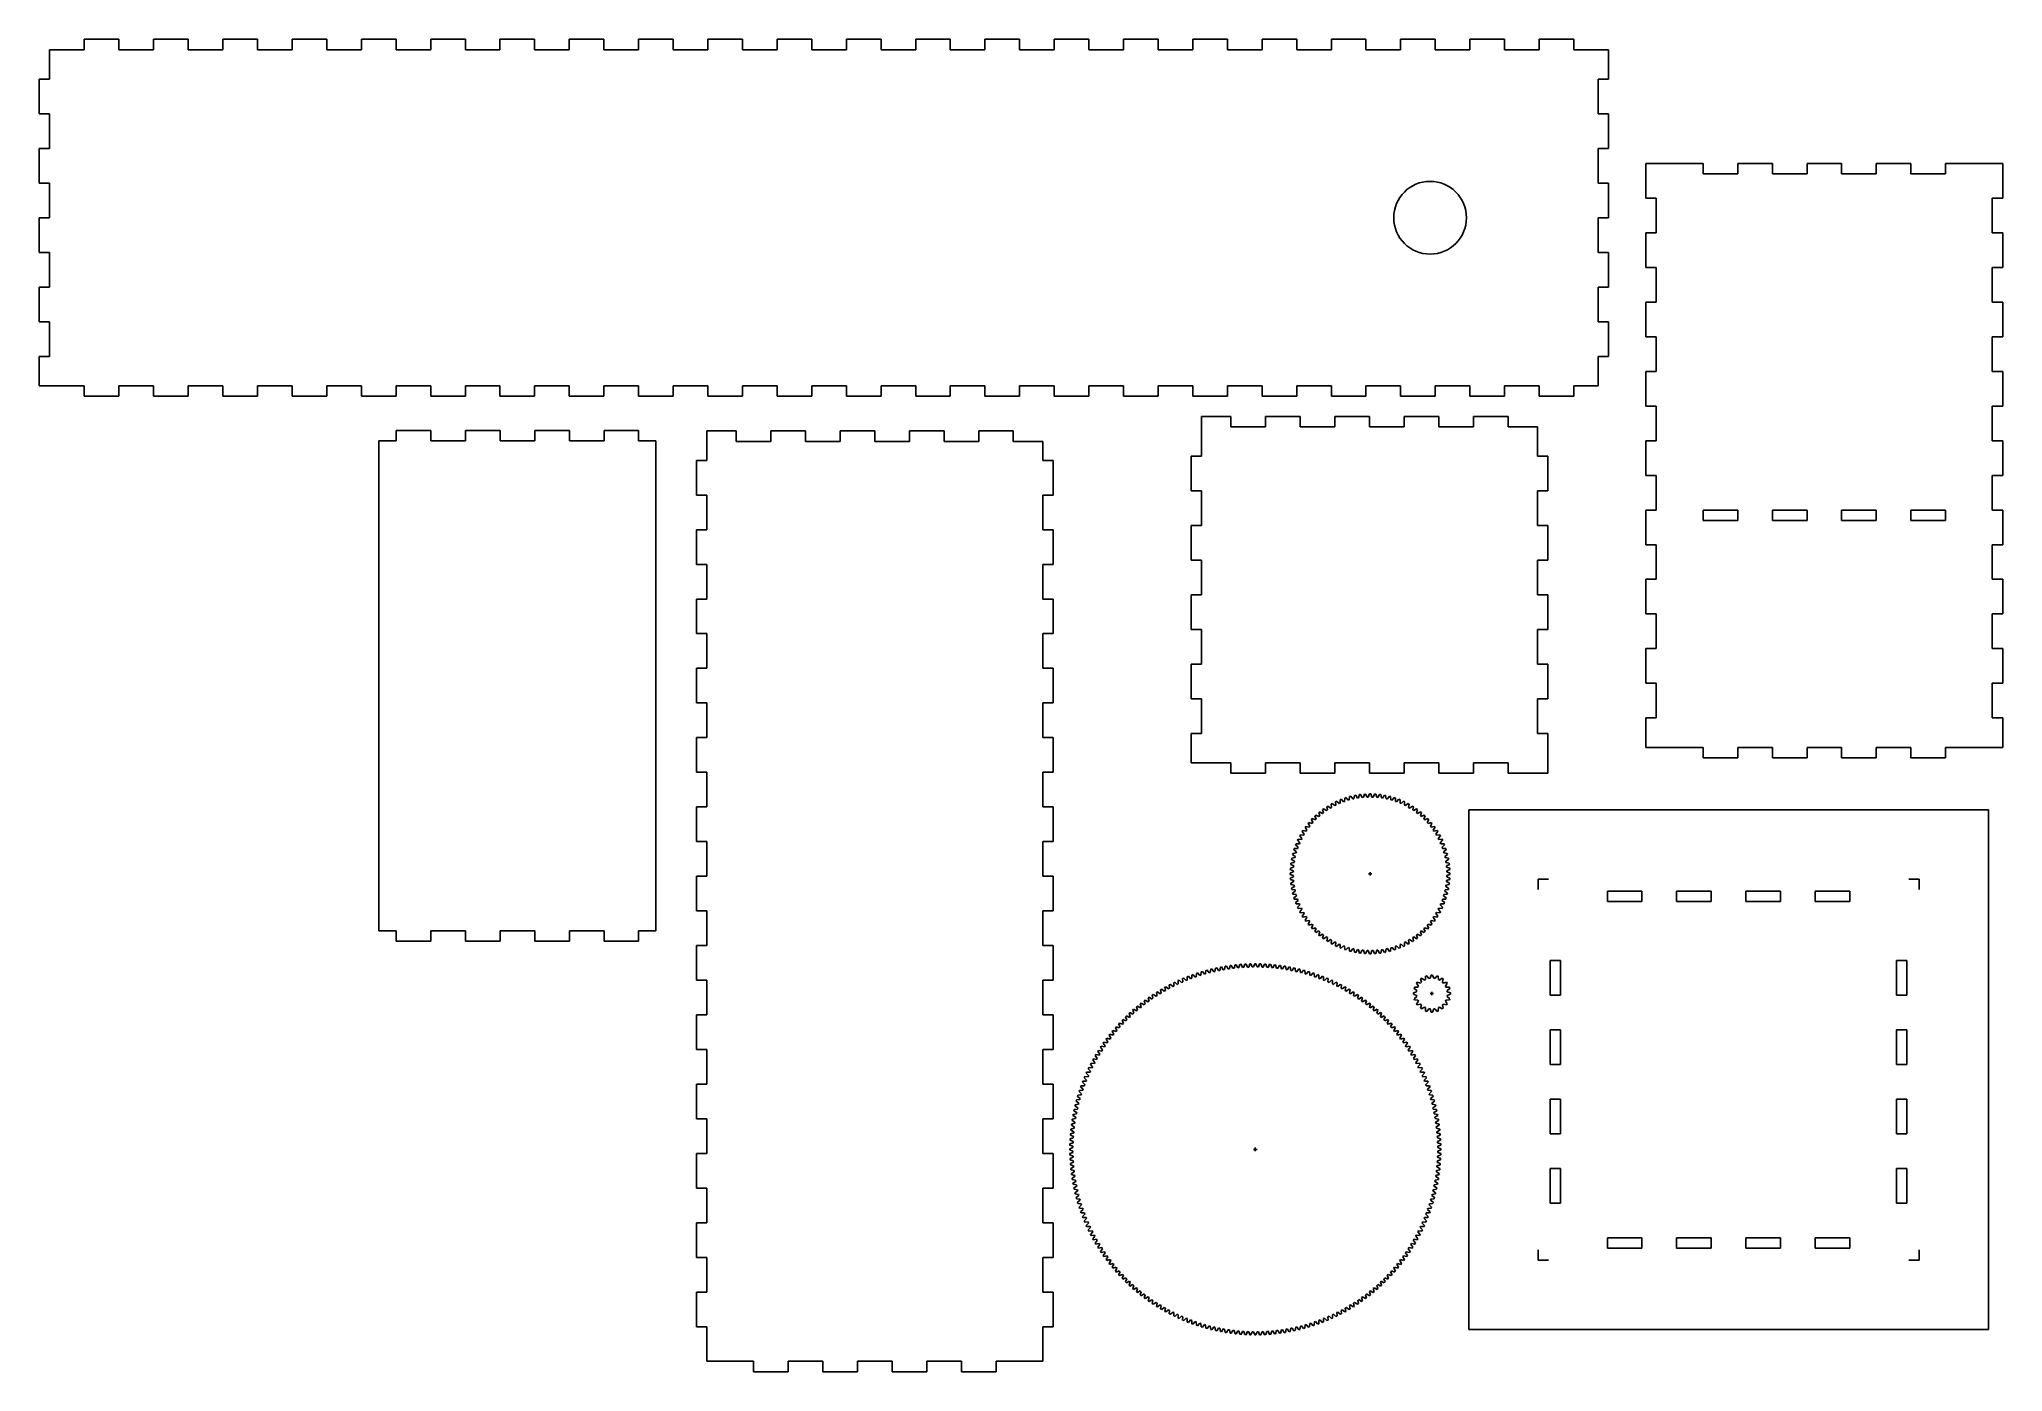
# Model space of a CAD drawing. Header units: millimetres. Extents: x 20 to 587, y 13 to 398.
import ezdxf

# ---------------------------------------------------------------- set-up
doc = ezdxf.new("R2010")
doc.units = ezdxf.units.MM

msp = doc.modelspace()

# ---------------------------------------------------------------- linework, layer by layer
for p, q in [((33.04, 394.53), (33.04, 397.53)), ((33.04, 397.53), (43.04, 397.53)), ((43.04, 397.53), (43.04, 394.53)), ((53.04, 394.53), (53.04, 397.53)), ((53.04, 397.53), (63.04, 397.53)), ((63.04, 397.53), (63.04, 394.53)), ((73.04, 394.53), (73.04, 397.53)), ((73.04, 397.53), (83.04, 397.53)), ((83.04, 397.53), (83.04, 394.53)), ((93.04, 394.53), (93.04, 397.53)), ((93.04, 397.53), (103.04, 397.53)), ((103.04, 397.53), (103.04, 394.53)), ((113.04, 394.53), (113.04, 397.53)), ((113.04, 397.53), (123.04, 397.53)), ((123.04, 397.53), (123.04, 394.53)), ((133.04, 394.53), (133.04, 397.53)), ((133.04, 397.53), (143.04, 397.53)), ((143.04, 397.53), (143.04, 394.53)), ((153.04, 394.53), (153.04, 397.53)), ((153.04, 397.53), (163.04, 397.53)), ((163.04, 397.53), (163.04, 394.53)), ((173.04, 394.53), (173.04, 397.53)), ((173.04, 397.53), (183.04, 397.53)), ((183.04, 397.53), (183.04, 394.53)), ((193.04, 394.53), (193.04, 397.53)), ((193.04, 397.53), (203.04, 397.53)), ((203.04, 397.53), (203.04, 394.53)), ((213.04, 394.53), (213.04, 397.53)), ((213.04, 397.53), (223.04, 397.53)), ((223.04, 397.53), (223.04, 394.53)), ((233.04, 394.53), (233.04, 397.53)), ((233.04, 397.53), (243.04, 397.53)), ((243.04, 397.53), (243.04, 394.53)), ((253.04, 394.53), (253.04, 397.53)), ((253.04, 397.53), (263.04, 397.53)), ((263.04, 397.53), (263.04, 394.53)), ((273.04, 394.53), (273.04, 397.53)), ((273.04, 397.53), (283.04, 397.53)), ((283.04, 397.53), (283.04, 394.53)), ((293.04, 394.53), (293.04, 397.53)), ((293.04, 397.53), (303.04, 397.53)), ((303.04, 397.53), (303.04, 394.53)), ((313.04, 394.53), (313.04, 397.53)), ((313.04, 397.53), (323.04, 397.53)), ((323.04, 397.53), (323.04, 394.53)), ((333.04, 394.53), (333.04, 397.53)), ((333.04, 397.53), (343.04, 397.53)), ((343.04, 397.53), (343.04, 394.53)), ((353.04, 394.53), (353.04, 397.53)), ((353.04, 397.53), (363.04, 397.53)), ((363.04, 397.53), (363.04, 394.53)), ((373.04, 394.53), (373.04, 397.53)), ((373.04, 397.53), (383.04, 397.53)), ((383.04, 397.53), (383.04, 394.53)), ((393.04, 394.53), (393.04, 397.53)), ((393.04, 397.53), (403.04, 397.53)), ((403.04, 397.53), (403.04, 394.53)), ((413.04, 394.53), (413.04, 397.53)), ((413.04, 397.53), (423.04, 397.53)), ((423.04, 397.53), (423.04, 394.53)), ((433.04, 394.53), (433.04, 397.53)), ((433.04, 397.53), (443.04, 397.53)), ((443.04, 397.53), (443.04, 394.53)), ((453.04, 394.53), (453.04, 397.53)), ((453.04, 397.53), (463.04, 397.53)), ((463.04, 397.53), (463.04, 394.53)), ((23.04, 394.53), (33.04, 394.53)), ((23.04, 394.53), (23.04, 386.03)), ((43.04, 394.53), (53.04, 394.53)), ((63.04, 394.53), (73.04, 394.53)), ((83.04, 394.53), (93.04, 394.53)), ((103.04, 394.53), (113.04, 394.53)), ((123.04, 394.53), (133.04, 394.53)), ((143.04, 394.53), (153.04, 394.53)), ((163.04, 394.53), (173.04, 394.53)), ((183.04, 394.53), (193.04, 394.53)), ((203.04, 394.53), (213.04, 394.53)), ((223.04, 394.53), (233.04, 394.53)), ((243.04, 394.53), (253.04, 394.53)), ((263.04, 394.53), (273.04, 394.53)), ((283.04, 394.53), (293.04, 394.53)), ((303.04, 394.53), (313.04, 394.53)), ((323.04, 394.53), (333.04, 394.53)), ((343.04, 394.53), (353.04, 394.53)), ((363.04, 394.53), (373.04, 394.53)), ((383.04, 394.53), (393.04, 394.53)), ((403.04, 394.53), (413.04, 394.53)), ((423.04, 394.53), (433.04, 394.53)), ((443.04, 394.53), (453.04, 394.53)), ((463.04, 394.53), (473.04, 394.53)), ((473.04, 386.03), (473.04, 394.53)), ((23.04, 386.03), (20.04, 386.03)), ((20.04, 386.03), (20.04, 376.03)), ((470.04, 376.03), (470.04, 386.03)), ((470.04, 386.03), (473.04, 386.03)), ((20.04, 376.03), (23.04, 376.03)), ((23.04, 376.03), (23.04, 366.03)), ((473.04, 376.03), (470.04, 376.03)), ((473.04, 366.03), (473.04, 376.03)), ((23.04, 366.03), (20.04, 366.03)), ((20.04, 366.03), (20.04, 356.03)), ((470.04, 356.03), (470.04, 366.03)), ((470.04, 366.03), (473.04, 366.03)), ((483.85, 361.68), (483.85, 351.68)), ((500.35, 361.68), (483.85, 361.68)), ((500.35, 361.68), (500.35, 358.68)), ((500.35, 358.68), (510.35, 358.68)), ((510.35, 358.68), (510.35, 361.68)), ((510.35, 361.68), (520.35, 361.68)), ((520.35, 361.68), (520.35, 358.68)), ((520.35, 358.68), (530.35, 358.68)), ((530.35, 358.68), (530.35, 361.68)), ((530.35, 361.68), (540.35, 361.68)), ((540.35, 361.68), (540.35, 358.68)), ((540.35, 358.68), (550.35, 358.68)), ((550.35, 358.68), (550.35, 361.68)), ((550.35, 361.68), (560.35, 361.68)), ((560.35, 361.68), (560.35, 358.68)), ((560.35, 358.68), (570.35, 358.68)), ((570.35, 358.68), (570.35, 361.68)), ((570.35, 361.68), (586.85, 361.68)), ((586.85, 361.68), (586.85, 351.68)), ((20.04, 356.03), (23.04, 356.03)), ((23.04, 356.03), (23.04, 346.03)), ((473.04, 356.03), (470.04, 356.03)), ((473.04, 346.03), (473.04, 356.03)), ((483.85, 351.68), (486.85, 351.68)), ((486.85, 351.68), (486.85, 341.68)), ((586.85, 351.68), (583.85, 351.68)), ((583.85, 351.68), (583.85, 341.68)), ((23.04, 346.03), (20.04, 346.03)), ((20.04, 346.03), (20.04, 336.03)), ((470.04, 336.03), (470.04, 346.03)), ((470.04, 346.03), (473.04, 346.03)), ((486.85, 341.68), (483.85, 341.68)), ((483.85, 341.68), (483.85, 331.68)), ((583.85, 341.68), (586.85, 341.68)), ((586.85, 341.68), (586.85, 331.68)), ((20.04, 336.03), (23.04, 336.03)), ((23.04, 336.03), (23.04, 326.03)), ((473.04, 336.03), (470.04, 336.03)), ((473.04, 326.03), (473.04, 336.03)), ((483.85, 331.68), (486.85, 331.68)), ((486.85, 331.68), (486.85, 321.68)), ((586.85, 331.68), (583.85, 331.68)), ((583.85, 331.68), (583.85, 321.68)), ((23.04, 326.03), (20.04, 326.03)), ((20.04, 326.03), (20.04, 316.03)), ((470.04, 316.03), (470.04, 326.03)), ((470.04, 326.03), (473.04, 326.03)), ((486.85, 321.68), (483.85, 321.68)), ((483.85, 321.68), (483.85, 311.68)), ((583.85, 321.68), (586.85, 321.68)), ((586.85, 321.68), (586.85, 311.68)), ((20.04, 316.03), (23.04, 316.03)), ((23.04, 316.03), (23.04, 306.03)), ((473.04, 316.03), (470.04, 316.03)), ((473.04, 306.03), (473.04, 316.03)), ((483.85, 311.68), (486.85, 311.68)), ((486.85, 311.68), (486.85, 301.68)), ((586.85, 311.68), (583.85, 311.68)), ((583.85, 311.68), (583.85, 301.68)), ((23.04, 306.03), (20.04, 306.03)), ((20.04, 306.03), (20.04, 297.53)), ((470.04, 297.53), (470.04, 306.03)), ((470.04, 306.03), (473.04, 306.03)), ((470.04, 297.53), (470.04, 306.03)), ((470.04, 297.53), (470.04, 306.03)), ((470.04, 297.53), (470.04, 306.03)), ((486.85, 301.68), (483.85, 301.68)), ((483.85, 301.68), (483.85, 291.68)), ((583.85, 301.68), (586.85, 301.68)), ((586.85, 301.68), (586.85, 291.68)), ((20.04, 297.53), (21.54, 297.53)), ((21.54, 297.53), (33.04, 297.53)), ((21.54, 297.53), (31.54, 297.53)), ((33.04, 297.53), (33.04, 294.53)), ((43.04, 294.53), (43.04, 297.53)), ((43.04, 297.53), (53.04, 297.53)), ((53.04, 297.53), (53.04, 294.53)), ((63.04, 294.53), (63.04, 297.53)), ((63.04, 297.53), (73.04, 297.53)), ((73.04, 297.53), (73.04, 294.53)), ((83.04, 294.53), (83.04, 297.53)), ((83.04, 297.53), (93.04, 297.53)), ((93.04, 297.53), (93.04, 294.53)), ((103.04, 294.53), (103.04, 297.53)), ((103.04, 297.53), (113.04, 297.53)), ((113.04, 297.53), (113.04, 294.53)), ((123.04, 294.53), (123.04, 297.53)), ((123.04, 297.53), (133.04, 297.53)), ((133.04, 297.53), (133.04, 294.53)), ((143.04, 294.53), (143.04, 297.53)), ((143.04, 297.53), (153.04, 297.53)), ((153.04, 297.53), (153.04, 294.53)), ((163.04, 294.53), (163.04, 297.53)), ((163.04, 297.53), (173.04, 297.53)), ((173.04, 297.53), (173.04, 294.53)), ((183.04, 294.53), (183.04, 297.53)), ((183.04, 297.53), (193.04, 297.53)), ((193.04, 297.53), (193.04, 294.53)), ((203.04, 294.53), (203.04, 297.53)), ((203.04, 297.53), (213.04, 297.53)), ((213.04, 297.53), (213.04, 294.53)), ((223.04, 294.53), (223.04, 297.53)), ((223.04, 297.53), (233.04, 297.53)), ((233.04, 297.53), (233.04, 294.53)), ((243.04, 294.53), (243.04, 297.53)), ((243.04, 297.53), (253.04, 297.53)), ((253.04, 297.53), (253.04, 294.53)), ((263.04, 294.53), (263.04, 297.53)), ((263.04, 297.53), (273.04, 297.53)), ((273.04, 297.53), (273.04, 294.53)), ((283.04, 294.53), (283.04, 297.53)), ((283.04, 297.53), (293.04, 297.53)), ((293.04, 297.53), (293.04, 294.53)), ((303.04, 294.53), (303.04, 297.53)), ((303.04, 297.53), (313.04, 297.53)), ((313.04, 297.53), (313.04, 294.53)), ((323.04, 294.53), (323.04, 297.53)), ((323.04, 297.53), (333.04, 297.53)), ((333.04, 297.53), (333.04, 294.53)), ((343.04, 294.53), (343.04, 297.53)), ((343.04, 297.53), (353.04, 297.53)), ((353.04, 297.53), (353.04, 294.53)), ((363.04, 294.53), (363.04, 297.53)), ((363.04, 297.53), (373.04, 297.53)), ((373.04, 297.53), (373.04, 294.53)), ((383.04, 294.53), (383.04, 297.53)), ((383.04, 297.53), (393.04, 297.53)), ((393.04, 297.53), (393.04, 294.53)), ((403.04, 294.53), (403.04, 297.53)), ((403.04, 297.53), (413.04, 297.53)), ((413.04, 297.53), (413.04, 294.53)), ((423.04, 294.53), (423.04, 297.53)), ((423.04, 297.53), (433.04, 297.53)), ((433.04, 297.53), (433.04, 294.53)), ((443.04, 294.53), (443.04, 297.53)), ((443.04, 297.53), (453.04, 297.53)), ((453.04, 297.53), (453.04, 294.53)), ((463.04, 294.53), (463.04, 297.53)), ((33.04, 294.53), (43.04, 294.53)), ((53.04, 294.53), (63.04, 294.53)), ((73.04, 294.53), (83.04, 294.53)), ((93.04, 294.53), (103.04, 294.53)), ((113.04, 294.53), (123.04, 294.53)), ((133.04, 294.53), (143.04, 294.53)), ((153.04, 294.53), (163.04, 294.53)), ((173.04, 294.53), (183.04, 294.53)), ((193.04, 294.53), (203.04, 294.53)), ((213.04, 294.53), (223.04, 294.53)), ((233.04, 294.53), (243.04, 294.53)), ((253.04, 294.53), (263.04, 294.53)), ((273.04, 294.53), (283.04, 294.53)), ((293.04, 294.53), (303.04, 294.53)), ((313.04, 294.53), (323.04, 294.53)), ((333.04, 294.53), (343.04, 294.53)), ((353.04, 294.53), (363.04, 294.53)), ((373.04, 294.53), (383.04, 294.53)), ((393.04, 294.53), (403.04, 294.53)), ((413.04, 294.53), (423.04, 294.53)), ((433.04, 294.53), (443.04, 294.53)), ((453.04, 294.53), (463.04, 294.53)), ((483.85, 291.68), (486.85, 291.68)), ((486.85, 291.68), (486.85, 281.68)), ((586.85, 291.68), (583.85, 291.68)), ((583.85, 291.68), (583.85, 281.68)), ((212.73, 283), (212.73, 284.5)), ((212.73, 284.5), (221.23, 284.5)), ((221.23, 284.5), (221.23, 281.5)), ((231.23, 281.5), (231.23, 284.5)), ((231.23, 284.5), (241.23, 284.5)), ((241.23, 284.5), (241.23, 281.5)), ((251.23, 281.5), (251.23, 284.5)), ((251.23, 284.5), (261.23, 284.5)), ((261.23, 284.5), (261.23, 281.5)), ((271.23, 281.5), (271.23, 284.5)), ((271.23, 284.5), (281.23, 284.5)), ((281.23, 284.5), (281.23, 281.5)), ((291.23, 281.5), (291.23, 284.5)), ((291.23, 284.5), (301.23, 284.5)), ((301.23, 284.5), (301.23, 281.5)), ((355.56, 288.71), (355.56, 287.21)), ((355.56, 288.71), (364.06, 288.71)), ((355.56, 287.21), (355.56, 277.21)), ((364.06, 288.71), (364.06, 285.71)), ((364.06, 285.71), (374.06, 285.71)), ((374.06, 285.71), (374.06, 288.71)), ((374.06, 288.71), (384.06, 288.71)), ((384.06, 288.71), (384.06, 285.71)), ((384.06, 285.71), (394.06, 285.71)), ((394.06, 285.71), (394.06, 288.71)), ((394.06, 288.71), (404.06, 288.71)), ((404.06, 288.71), (404.06, 285.71)), ((404.06, 285.71), (414.06, 285.71)), ((414.06, 285.71), (414.06, 288.71)), ((414.06, 288.71), (424.06, 288.71)), ((424.06, 288.71), (424.06, 285.71)), ((424.06, 285.71), (434.06, 285.71)), ((434.06, 285.71), (434.06, 288.71)), ((434.06, 288.71), (444.06, 288.71)), ((444.06, 288.71), (444.06, 285.71)), ((444.06, 285.71), (452.56, 285.71)), ((452.56, 285.71), (452.56, 277.21)), ((212.73, 276), (212.73, 283)), ((221.23, 281.5), (231.23, 281.5)), ((241.23, 281.5), (251.23, 281.5)), ((261.23, 281.5), (271.23, 281.5)), ((281.23, 281.5), (291.23, 281.5)), ((301.23, 281.5), (309.73, 281.5)), ((309.73, 276), (309.73, 281.5)), ((486.85, 281.68), (483.85, 281.68)), ((483.85, 281.68), (483.85, 271.68)), ((583.85, 281.68), (586.85, 281.68)), ((586.85, 281.68), (586.85, 271.68)), ((209.73, 266), (209.73, 276)), ((209.73, 276), (212.73, 276)), ((312.73, 276), (309.73, 276)), ((312.73, 266), (312.73, 276)), ((355.56, 277.21), (352.56, 277.21)), ((352.56, 277.21), (352.56, 267.21)), ((452.56, 277.21), (455.56, 277.21)), ((455.56, 277.21), (455.56, 267.21)), ((352.56, 267.21), (355.56, 267.21)), ((355.56, 267.21), (355.56, 257.21)), ((455.56, 267.21), (452.56, 267.21)), ((452.56, 267.21), (452.56, 257.21)), ((483.85, 271.68), (486.85, 271.68)), ((486.85, 271.68), (486.85, 261.68)), ((586.85, 271.68), (583.85, 271.68)), ((583.85, 271.68), (583.85, 261.68)), ((212.73, 266), (209.73, 266)), ((212.73, 256), (212.73, 266)), ((309.73, 256), (309.73, 266)), ((309.73, 266), (312.73, 266)), ((486.85, 261.68), (483.85, 261.68)), ((483.85, 261.68), (483.85, 251.68)), ((583.85, 261.68), (586.85, 261.68)), ((586.85, 261.68), (586.85, 251.68)), ((209.73, 246), (209.73, 256)), ((209.73, 256), (212.73, 256)), ((312.73, 256), (309.73, 256)), ((312.73, 246), (312.73, 256)), ((355.56, 257.21), (352.56, 257.21)), ((352.56, 257.21), (352.56, 247.21)), ((452.56, 257.21), (455.56, 257.21)), ((455.56, 257.21), (455.56, 247.21)), ((483.85, 251.68), (486.85, 251.68)), ((486.85, 251.68), (486.85, 241.68)), ((586.85, 251.68), (583.85, 251.68)), ((583.85, 251.68), (583.85, 241.68)), ((212.73, 246), (209.73, 246)), ((212.73, 236), (212.73, 246)), ((309.73, 236), (309.73, 246)), ((309.73, 246), (312.73, 246)), ((352.56, 247.21), (355.56, 247.21)), ((355.56, 247.21), (355.56, 237.21)), ((455.56, 247.21), (452.56, 247.21)), ((452.56, 247.21), (452.56, 237.21)), ((486.85, 241.68), (483.85, 241.68)), ((483.85, 241.68), (483.85, 231.68)), ((583.85, 241.68), (586.85, 241.68)), ((586.85, 241.68), (586.85, 231.68)), ((209.73, 226), (209.73, 236)), ((209.73, 236), (212.73, 236)), ((312.73, 236), (309.73, 236)), ((312.73, 226), (312.73, 236)), ((355.56, 237.21), (352.56, 237.21)), ((352.56, 237.21), (352.56, 227.21)), ((452.56, 237.21), (455.56, 237.21)), ((455.56, 237.21), (455.56, 227.21)), ((352.56, 227.21), (355.56, 227.21)), ((355.56, 227.21), (355.56, 217.21)), ((455.56, 227.21), (452.56, 227.21)), ((452.56, 227.21), (452.56, 217.21)), ((483.85, 231.68), (486.85, 231.68)), ((486.85, 231.68), (486.85, 221.68)), ((586.85, 231.68), (583.85, 231.68)), ((583.85, 231.68), (583.85, 221.68)), ((212.73, 226), (209.73, 226)), ((212.73, 216), (212.73, 226)), ((309.73, 216), (309.73, 226)), ((309.73, 226), (312.73, 226)), ((486.85, 221.68), (483.85, 221.68)), ((483.85, 221.68), (483.85, 211.68)), ((583.85, 221.68), (586.85, 221.68)), ((586.85, 221.68), (586.85, 211.68)), ((209.73, 206), (209.73, 216)), ((209.73, 216), (212.73, 216)), ((312.73, 216), (309.73, 216)), ((312.73, 206), (312.73, 216)), ((355.56, 217.21), (352.56, 217.21)), ((352.56, 217.21), (352.56, 207.21)), ((452.56, 217.21), (455.56, 217.21)), ((455.56, 217.21), (455.56, 207.21)), ((483.85, 211.68), (486.85, 211.68)), ((486.85, 211.68), (486.85, 201.68)), ((586.85, 211.68), (583.85, 211.68)), ((583.85, 211.68), (583.85, 201.68)), ((212.73, 206), (209.73, 206)), ((212.73, 196), (212.73, 206)), ((309.73, 196), (309.73, 206)), ((309.73, 206), (312.73, 206)), ((352.56, 207.21), (355.56, 207.21)), ((355.56, 207.21), (355.56, 197.21)), ((455.56, 207.21), (452.56, 207.21)), ((452.56, 207.21), (452.56, 197.21)), ((486.85, 201.68), (483.85, 201.68)), ((483.85, 201.68), (483.85, 193.18)), ((583.85, 201.68), (586.85, 201.68)), ((586.85, 201.68), (586.85, 193.18)), ((209.73, 186), (209.73, 196)), ((209.73, 196), (212.73, 196)), ((312.73, 196), (309.73, 196)), ((312.73, 186), (312.73, 196)), ((355.56, 197.21), (352.56, 197.21)), ((352.56, 197.21), (352.56, 188.71)), ((452.56, 197.21), (455.56, 197.21)), ((455.56, 197.21), (455.56, 185.71)), ((483.85, 193.18), (500.35, 193.18)), ((500.35, 193.18), (500.35, 190.18)), ((510.35, 190.18), (510.35, 193.18)), ((510.35, 193.18), (520.35, 193.18)), ((520.35, 193.18), (520.35, 190.18)), ((530.35, 190.18), (530.35, 193.18)), ((530.35, 193.18), (540.35, 193.18)), ((540.35, 193.18), (540.35, 190.18)), ((550.35, 190.18), (550.35, 193.18)), ((550.35, 193.18), (560.35, 193.18)), ((560.35, 193.18), (560.35, 190.18)), ((570.35, 190.18), (570.35, 193.18)), ((570.35, 193.18), (586.85, 193.18)), ((364.06, 188.71), (352.56, 188.71)), ((364.06, 185.71), (364.06, 188.71)), ((384.06, 188.71), (374.06, 188.71)), ((374.06, 188.71), (374.06, 185.71)), ((384.06, 185.71), (384.06, 188.71)), ((404.06, 188.71), (394.06, 188.71)), ((394.06, 188.71), (394.06, 185.71)), ((404.06, 185.71), (404.06, 188.71)), ((424.06, 188.71), (414.06, 188.71)), ((414.06, 188.71), (414.06, 185.71)), ((424.06, 185.71), (424.06, 188.71)), ((444.06, 188.71), (434.06, 188.71)), ((434.06, 188.71), (434.06, 185.71)), ((444.06, 185.71), (444.06, 188.71)), ((500.35, 190.18), (510.35, 190.18)), ((520.35, 190.18), (530.35, 190.18)), ((540.35, 190.18), (550.35, 190.18)), ((560.35, 190.18), (570.35, 190.18)), ((212.73, 186), (209.73, 186)), ((212.73, 176), (212.73, 186)), ((309.73, 176), (309.73, 186)), ((309.73, 186), (312.73, 186)), ((374.06, 185.71), (364.06, 185.71)), ((394.06, 185.71), (384.06, 185.71)), ((414.06, 185.71), (404.06, 185.71)), ((434.06, 185.71), (424.06, 185.71)), ((454.06, 185.71), (444.06, 185.71)), ((455.56, 185.71), (454.06, 185.71)), ((209.73, 166), (209.73, 176)), ((209.73, 176), (212.73, 176)), ((312.73, 176), (309.73, 176)), ((312.73, 166), (312.73, 176)), ((212.73, 166), (209.73, 166)), ((212.73, 156), (212.73, 166)), ((309.73, 156), (309.73, 166)), ((309.73, 166), (312.73, 166)), ((209.73, 146), (209.73, 156)), ((209.73, 156), (212.73, 156)), ((312.73, 156), (309.73, 156)), ((312.73, 146), (312.73, 156)), ((212.73, 146), (209.73, 146)), ((212.73, 136), (212.73, 146)), ((309.73, 136), (309.73, 146)), ((309.73, 146), (312.73, 146)), ((209.73, 126), (209.73, 136)), ((209.73, 136), (212.73, 136)), ((312.73, 136), (309.73, 136)), ((312.73, 126), (312.73, 136)), ((212.73, 126), (209.73, 126)), ((212.73, 116), (212.73, 126)), ((309.73, 116), (309.73, 126)), ((309.73, 126), (312.73, 126)), ((209.73, 106), (209.73, 116)), ((209.73, 116), (212.73, 116)), ((312.73, 116), (309.73, 116)), ((312.73, 106), (312.73, 116)), ((212.73, 106), (209.73, 106)), ((212.73, 96), (212.73, 106)), ((309.73, 96), (309.73, 106)), ((309.73, 106), (312.73, 106)), ((209.73, 86), (209.73, 96)), ((209.73, 96), (212.73, 96)), ((312.73, 96), (309.73, 96)), ((312.73, 86), (312.73, 96)), ((212.73, 86), (209.73, 86)), ((212.73, 76), (212.73, 86)), ((309.73, 76), (309.73, 86)), ((309.73, 86), (312.73, 86)), ((209.73, 66), (209.73, 76)), ((209.73, 76), (212.73, 76)), ((312.73, 76), (309.73, 76)), ((312.73, 66), (312.73, 76)), ((212.73, 66), (209.73, 66)), ((212.73, 56), (212.73, 66)), ((309.73, 56), (309.73, 66)), ((309.73, 66), (312.73, 66)), ((209.73, 46), (209.73, 56)), ((209.73, 56), (212.73, 56)), ((312.73, 56), (309.73, 56)), ((312.73, 46), (312.73, 56)), ((212.73, 46), (209.73, 46)), ((212.73, 36), (212.73, 46)), ((309.73, 36), (309.73, 46)), ((309.73, 46), (312.73, 46)), ((209.73, 26), (209.73, 36)), ((209.73, 36), (212.73, 36)), ((312.73, 36), (309.73, 36)), ((312.73, 26), (312.73, 36)), ((212.73, 26), (209.73, 26)), ((212.73, 16), (212.73, 26)), ((309.73, 16), (309.73, 26)), ((309.73, 26), (312.73, 26)), ((212.73, 16), (226.23, 16)), ((226.23, 16), (226.23, 13)), ((226.23, 13), (236.23, 13)), ((236.23, 13), (236.23, 16)), ((236.23, 16), (246.23, 16)), ((246.23, 16), (246.23, 13)), ((246.23, 13), (256.23, 13)), ((256.23, 13), (256.23, 16)), ((256.23, 16), (266.23, 16)), ((266.23, 16), (266.23, 13)), ((266.23, 13), (276.23, 13)), ((276.23, 13), (276.23, 16)), ((276.23, 16), (286.23, 16)), ((286.23, 16), (286.23, 13)), ((286.23, 13), (296.23, 13)), ((296.23, 13), (296.23, 16)), ((296.23, 16), (309.73, 16))]:
    msp.add_line(p, q)
at = {"color": 7, "true_color": 0xffffff}
for p, q in [((463.04, 297.53), (470.04, 297.53)), ((123.07, 281.64), (123.07, 284.64)), ((123.07, 284.64), (133.07, 284.64)), ((133.07, 284.64), (133.07, 281.64)), ((143.07, 281.64), (143.07, 284.64)), ((143.07, 284.64), (153.07, 284.64)), ((153.07, 284.64), (153.07, 281.64)), ((163.07, 281.64), (163.07, 284.64)), ((163.07, 284.64), (173.07, 284.64)), ((173.07, 284.64), (173.07, 281.64)), ((183.07, 281.64), (183.07, 284.64)), ((183.07, 284.64), (193.07, 284.64)), ((193.07, 284.64), (193.07, 281.64)), ((118.07, 281.64), (118.07, 140.22)), ((118.07, 281.64), (123.07, 281.64)), ((133.07, 281.64), (143.07, 281.64)), ((153.07, 281.64), (163.07, 281.64)), ((173.07, 281.64), (183.07, 281.64)), ((193.07, 281.64), (198.07, 281.64)), ((198.07, 140.22), (198.07, 281.64)), ((500.35, 260.18), (500.35, 261.68)), ((500.35, 261.68), (510.35, 261.68)), ((510.35, 261.68), (510.35, 260.18)), ((520.35, 260.18), (520.35, 261.68)), ((520.35, 261.68), (530.35, 261.68)), ((530.35, 261.68), (530.35, 260.18)), ((540.35, 260.18), (540.35, 261.68)), ((540.35, 261.68), (550.35, 261.68)), ((550.35, 261.68), (550.35, 260.18)), ((560.35, 260.18), (560.35, 261.68)), ((560.35, 261.68), (570.35, 261.68)), ((570.35, 261.68), (570.35, 260.18)), ((500.35, 260.18), (500.35, 258.68)), ((500.35, 258.68), (510.35, 258.68)), ((510.35, 258.68), (510.35, 260.18)), ((520.35, 260.18), (520.35, 258.68)), ((520.35, 258.68), (530.35, 258.68)), ((530.35, 258.68), (530.35, 260.18)), ((540.35, 260.18), (540.35, 258.68)), ((540.35, 258.68), (550.35, 258.68)), ((550.35, 258.68), (550.35, 260.18)), ((560.35, 260.18), (560.35, 258.68)), ((560.35, 258.68), (570.35, 258.68)), ((570.35, 258.68), (570.35, 260.18)), ((391.71, 176.07), (392.01, 176.26)), ((391.9, 175.12), (391.71, 176.07)), ((392.01, 176.26), (392.79, 175.68)), ((392.79, 175.68), (393.08, 175.86)), ((392.95, 176.82), (393.26, 176.99)), ((393.08, 175.86), (392.95, 176.82)), ((393.26, 176.99), (394, 176.36)), ((394, 176.36), (394.31, 176.52)), ((394.24, 177.49), (394.56, 177.64)), ((394.31, 176.52), (394.24, 177.49)), ((394.56, 177.64), (395.26, 176.97)), ((395.26, 176.97), (395.57, 177.1)), ((395.56, 178.07), (395.89, 178.2)), ((395.57, 177.1), (395.56, 178.07)), ((395.89, 178.2), (396.55, 177.49)), ((396.55, 177.49), (396.87, 177.6)), ((396.87, 177.6), (396.92, 178.57)), ((396.92, 178.57), (397.26, 178.68)), ((397.26, 178.68), (397.87, 177.93)), ((397.87, 177.93), (398.2, 178.02)), ((398.2, 178.02), (398.31, 178.99)), ((398.31, 178.99), (398.65, 179.08)), ((398.65, 179.08), (399.21, 178.29)), ((399.21, 178.29), (399.55, 178.36)), ((399.55, 178.36), (399.72, 179.32)), ((399.72, 179.32), (400.07, 179.38)), ((400.07, 179.38), (400.58, 178.56)), ((400.58, 178.56), (400.92, 178.61)), ((400.92, 178.61), (401.15, 179.55)), ((401.15, 179.55), (401.5, 179.6)), ((401.5, 179.6), (401.96, 178.74)), ((401.96, 178.74), (402.3, 178.77)), ((402.3, 178.77), (402.59, 179.7)), ((402.59, 179.7), (402.94, 179.72)), ((402.94, 179.72), (403.35, 178.84)), ((403.35, 178.84), (403.69, 178.85)), ((403.69, 178.85), (404.04, 179.76)), ((404.04, 179.76), (404.39, 179.76)), ((404.39, 179.76), (404.74, 178.85)), ((404.74, 178.85), (405.08, 178.84)), ((405.08, 178.84), (405.49, 179.72)), ((405.49, 179.72), (405.84, 179.7)), ((405.84, 179.7), (406.13, 178.77)), ((406.13, 178.77), (406.47, 178.74)), ((406.47, 178.74), (406.93, 179.6)), ((406.93, 179.6), (407.28, 179.55)), ((407.28, 179.55), (407.51, 178.61)), ((407.51, 178.61), (407.85, 178.56)), ((407.85, 178.56), (408.37, 179.38)), ((408.37, 179.38), (408.71, 179.32)), ((408.71, 179.32), (408.88, 178.36)), ((408.88, 178.36), (409.22, 178.29)), ((409.22, 178.29), (409.78, 179.08)), ((409.78, 179.08), (410.12, 178.99)), ((410.12, 178.99), (410.23, 178.02)), ((410.23, 178.02), (410.56, 177.93)), ((410.56, 177.93), (411.18, 178.68)), ((411.18, 178.68), (411.51, 178.57)), ((411.51, 178.57), (411.56, 177.6)), ((411.56, 177.6), (411.88, 177.49)), ((411.88, 177.49), (412.54, 178.2)), ((412.54, 178.2), (412.87, 178.07)), ((412.87, 178.07), (412.86, 177.1)), ((412.86, 177.1), (413.17, 176.97)), ((413.17, 176.97), (413.88, 177.64)), ((413.88, 177.64), (414.19, 177.49)), ((414.19, 177.49), (414.12, 176.52)), ((414.12, 176.52), (414.43, 176.36)), ((414.43, 176.36), (415.17, 176.99)), ((415.17, 176.99), (415.48, 176.82)), ((415.48, 176.82), (415.35, 175.86)), ((415.35, 175.86), (415.64, 175.68)), ((415.64, 175.68), (416.42, 176.26)), ((416.42, 176.26), (416.72, 176.07)), ((416.72, 176.07), (416.53, 175.12)), ((385.46, 170.11), (385.66, 170.39)), ((385.98, 169.29), (385.46, 170.11)), ((385.66, 170.39), (386.6, 170.14)), ((386.34, 171.26), (386.56, 171.53)), ((386.81, 170.41), (386.34, 171.26)), ((386.56, 171.53), (387.48, 171.22)), ((386.6, 170.14), (386.81, 170.41)), ((387.29, 172.36), (387.53, 172.61)), ((387.71, 171.48), (387.29, 172.36)), ((387.48, 171.22), (387.71, 171.48)), ((387.53, 172.61), (388.43, 172.24)), ((388.3, 173.39), (388.56, 173.63)), ((388.67, 172.49), (388.3, 173.39)), ((388.43, 172.24), (388.67, 172.49)), ((388.56, 173.63), (389.43, 173.21)), ((389.38, 174.35), (389.65, 174.58)), ((389.69, 173.43), (389.38, 174.35)), ((389.43, 173.21), (389.69, 173.43)), ((389.65, 174.58), (390.5, 174.1)), ((390.5, 174.1), (390.77, 174.31)), ((390.52, 175.25), (390.8, 175.46)), ((390.77, 174.31), (390.52, 175.25)), ((390.8, 175.46), (391.62, 174.93)), ((391.62, 174.93), (391.9, 175.12)), ((416.53, 175.12), (416.81, 174.93)), ((416.81, 174.93), (417.63, 175.46)), ((417.63, 175.46), (417.91, 175.25)), ((417.91, 175.25), (417.66, 174.31)), ((417.66, 174.31), (417.93, 174.1)), ((417.93, 174.1), (418.78, 174.58)), ((419.05, 174.35), (418.74, 173.43)), ((418.74, 173.43), (419, 173.21)), ((418.78, 174.58), (419.05, 174.35)), ((419, 173.21), (419.87, 173.63)), ((420.13, 173.39), (419.76, 172.49)), ((419.76, 172.49), (420.01, 172.24)), ((419.87, 173.63), (420.13, 173.39)), ((420.01, 172.24), (420.91, 172.61)), ((421.15, 172.36), (420.72, 171.48)), ((420.72, 171.48), (420.95, 171.22)), ((420.91, 172.61), (421.15, 172.36)), ((420.95, 171.22), (421.87, 171.53)), ((422.09, 171.26), (421.62, 170.41)), ((421.62, 170.41), (421.83, 170.14)), ((421.83, 170.14), (422.77, 170.39)), ((421.87, 171.53), (422.09, 171.26)), ((422.97, 170.11), (422.45, 169.29)), ((422.77, 170.39), (422.97, 170.11)), ((582.71, 175.18), (432.71, 175.18)), ((432.71, 175.18), (432.71, 25.18)), ((582.71, 25.18), (582.71, 175.18)), ((382.71, 165.02), (382.84, 165.35)), ((383.42, 164.37), (382.71, 165.02)), ((382.84, 165.35), (383.81, 165.34)), ((383.28, 166.36), (383.43, 166.67)), ((383.95, 165.66), (383.28, 166.36)), ((383.43, 166.67), (384.39, 166.6)), ((383.81, 165.34), (383.95, 165.66)), ((383.92, 167.65), (384.09, 167.96)), ((384.55, 166.91), (383.92, 167.65)), ((384.09, 167.96), (385.05, 167.83)), ((384.39, 166.6), (384.55, 166.91)), ((384.65, 168.91), (384.84, 169.2)), ((385.23, 168.13), (384.65, 168.91)), ((384.84, 169.2), (385.79, 169.01)), ((385.05, 167.83), (385.23, 168.13)), ((385.79, 169.01), (385.98, 169.29)), ((422.45, 169.29), (422.64, 169.01)), ((422.64, 169.01), (423.59, 169.2)), ((423.78, 168.91), (423.2, 168.13)), ((423.2, 168.13), (423.38, 167.83)), ((423.38, 167.83), (424.34, 167.96)), ((423.59, 169.2), (423.78, 168.91)), ((424.51, 167.65), (423.88, 166.91)), ((423.88, 166.91), (424.04, 166.6)), ((424.04, 166.6), (425.01, 166.67)), ((424.34, 167.96), (424.51, 167.65)), ((425.15, 166.36), (424.48, 165.66)), ((424.48, 165.66), (424.62, 165.34)), ((424.62, 165.34), (425.59, 165.35)), ((425.01, 166.67), (425.15, 166.36)), ((425.72, 165.02), (425.01, 164.37)), ((425.59, 165.35), (425.72, 165.02)), ((381.32, 159.41), (381.36, 159.76)), ((382.17, 158.95), (381.32, 159.41)), ((381.36, 159.76), (382.3, 159.99)), ((381.53, 160.85), (381.6, 161.19)), ((382.36, 160.33), (381.53, 160.85)), ((381.6, 161.19), (382.55, 161.36)), ((381.84, 162.26), (381.92, 162.6)), ((382.63, 161.7), (381.84, 162.26)), ((381.92, 162.6), (382.89, 162.71)), ((382.14, 158.61), (382.17, 158.95)), ((382.23, 163.66), (382.34, 163.99)), ((382.98, 163.04), (382.23, 163.66)), ((382.3, 159.99), (382.36, 160.33)), ((382.34, 163.99), (383.31, 164.04)), ((382.55, 161.36), (382.63, 161.7)), ((382.89, 162.71), (382.98, 163.04)), ((383.31, 164.04), (383.42, 164.37)), ((425.01, 164.37), (425.12, 164.04)), ((425.12, 164.04), (426.09, 163.99)), ((426.2, 163.66), (425.45, 163.04)), ((425.45, 163.04), (425.54, 162.71)), ((425.54, 162.71), (426.51, 162.6)), ((426.59, 162.26), (425.8, 161.7)), ((425.8, 161.7), (425.88, 161.36)), ((425.88, 161.36), (426.83, 161.19)), ((426.9, 160.85), (426.08, 160.33)), ((426.08, 160.33), (426.13, 159.99)), ((426.09, 163.99), (426.2, 163.66)), ((426.13, 159.99), (427.07, 159.76)), ((427.12, 159.41), (426.26, 158.95)), ((426.26, 158.95), (426.29, 158.61)), ((426.51, 162.6), (426.59, 162.26)), ((426.83, 161.19), (426.9, 160.85)), ((427.07, 159.76), (427.12, 159.41)), ((381.16, 156.87), (382.06, 157.22)), ((381.16, 156.52), (381.16, 156.87)), ((382.06, 156.17), (381.16, 156.52)), ((381.19, 157.97), (381.21, 158.32)), ((382.07, 157.57), (381.19, 157.97)), ((381.19, 155.42), (382.07, 155.83)), ((381.21, 155.08), (381.19, 155.42)), ((381.21, 158.32), (382.14, 158.61)), ((382.14, 154.78), (381.21, 155.08)), ((381.32, 153.98), (382.17, 154.44)), ((381.36, 153.63), (381.32, 153.98)), ((382.3, 153.4), (381.36, 153.63)), ((381.53, 152.55), (382.36, 153.06)), ((382.06, 157.22), (382.07, 157.57)), ((382.07, 155.83), (382.06, 156.17)), ((382.17, 154.44), (382.14, 154.78)), ((382.36, 153.06), (382.3, 153.4)), ((404.72, 156.7), (403.72, 156.7)), ((404.22, 156.7), (404.22, 157.2)), ((404.22, 157.2), (404.22, 156.7)), ((404.22, 156.7), (404.22, 156.2)), ((426.13, 153.4), (426.08, 153.06)), ((426.08, 153.06), (426.9, 152.55)), ((427.07, 153.63), (426.13, 153.4)), ((426.29, 154.78), (426.26, 154.44)), ((426.26, 154.44), (427.12, 153.98)), ((426.29, 158.61), (427.22, 158.32)), ((427.22, 155.08), (426.29, 154.78)), ((427.24, 157.97), (426.36, 157.57)), ((426.36, 157.57), (426.37, 157.22)), ((426.37, 156.17), (426.36, 155.83)), ((426.36, 155.83), (427.24, 155.42)), ((426.37, 157.22), (427.28, 156.87)), ((427.28, 156.52), (426.37, 156.17)), ((427.12, 153.98), (427.07, 153.63)), ((427.22, 158.32), (427.24, 157.97)), ((427.24, 155.42), (427.22, 155.08)), ((427.28, 156.87), (427.28, 156.52)), ((452.71, 152.18), (452.71, 155.18)), ((452.71, 155.18), (455.71, 155.18)), ((562.71, 155.18), (559.71, 155.18)), ((562.71, 155.18), (562.71, 152.18)), ((562.71, 152.18), (562.71, 155.18)), ((381.6, 152.2), (381.53, 152.55)), ((382.55, 152.03), (381.6, 152.2)), ((381.84, 151.13), (382.63, 151.7)), ((381.92, 150.79), (381.84, 151.13)), ((382.89, 150.68), (381.92, 150.79)), ((382.23, 149.74), (382.98, 150.35)), ((382.34, 149.41), (382.23, 149.74)), ((383.31, 149.35), (382.34, 149.41)), ((382.63, 151.7), (382.55, 152.03)), ((382.71, 148.37), (383.42, 149.03)), ((382.84, 148.05), (382.71, 148.37)), ((383.81, 148.05), (382.84, 148.05)), ((382.98, 150.35), (382.89, 150.68)), ((383.28, 147.04), (383.95, 147.74)), ((383.42, 149.03), (383.31, 149.35)), ((383.95, 147.74), (383.81, 148.05)), ((424.62, 148.05), (424.48, 147.74)), ((424.48, 147.74), (425.15, 147.04)), ((425.59, 148.05), (424.62, 148.05)), ((425.12, 149.35), (425.01, 149.03)), ((425.01, 149.03), (425.72, 148.37)), ((426.09, 149.41), (425.12, 149.35)), ((425.54, 150.68), (425.45, 150.35)), ((425.45, 150.35), (426.2, 149.74)), ((426.51, 150.79), (425.54, 150.68)), ((425.72, 148.37), (425.59, 148.05)), ((425.88, 152.03), (425.8, 151.7)), ((425.8, 151.7), (426.59, 151.13)), ((426.83, 152.2), (425.88, 152.03)), ((426.2, 149.74), (426.09, 149.41)), ((426.59, 151.13), (426.51, 150.79)), ((426.9, 152.55), (426.83, 152.2)), ((472.71, 150.18), (472.71, 151.68)), ((472.71, 151.68), (482.71, 151.68)), ((472.71, 148.68), (472.71, 150.18)), ((482.71, 148.68), (472.71, 148.68)), ((482.71, 151.68), (482.71, 148.68)), ((492.71, 150.18), (492.71, 151.68)), ((492.71, 151.68), (502.71, 151.68)), ((492.71, 148.68), (492.71, 150.18)), ((502.71, 148.68), (492.71, 148.68)), ((502.71, 151.68), (502.71, 148.68)), ((512.71, 150.18), (512.71, 151.68)), ((512.71, 151.68), (522.71, 151.68)), ((512.71, 148.68), (512.71, 150.18)), ((522.71, 148.68), (512.71, 148.68)), ((522.71, 151.68), (522.71, 148.68)), ((532.71, 150.18), (532.71, 151.68)), ((532.71, 151.68), (542.71, 151.68)), ((532.71, 148.68), (532.71, 150.18)), ((542.71, 148.68), (532.71, 148.68)), ((542.71, 151.68), (542.71, 148.68)), ((383.43, 146.72), (383.28, 147.04)), ((384.39, 146.79), (383.43, 146.72)), ((383.92, 145.74), (384.55, 146.48)), ((384.09, 145.44), (383.92, 145.74)), ((385.05, 145.57), (384.09, 145.44)), ((384.55, 146.48), (384.39, 146.79)), ((384.65, 144.49), (385.23, 145.27)), ((384.84, 144.19), (384.65, 144.49)), ((385.79, 144.38), (384.84, 144.19)), ((385.23, 145.27), (385.05, 145.57)), ((385.46, 143.28), (385.98, 144.1)), ((385.66, 143), (385.46, 143.28)), ((386.6, 143.25), (385.66, 143)), ((385.98, 144.1), (385.79, 144.38)), ((386.34, 142.13), (386.81, 142.98)), ((386.56, 141.86), (386.34, 142.13)), ((387.48, 142.17), (386.56, 141.86)), ((386.81, 142.98), (386.6, 143.25)), ((387.29, 141.04), (387.71, 141.91)), ((387.71, 141.91), (387.48, 142.17)), ((420.95, 142.17), (420.72, 141.91)), ((420.72, 141.91), (421.15, 141.04)), ((421.87, 141.86), (420.95, 142.17)), ((421.83, 143.25), (421.62, 142.98)), ((421.62, 142.98), (422.09, 142.13)), ((422.77, 143), (421.83, 143.25)), ((422.09, 142.13), (421.87, 141.86)), ((422.64, 144.38), (422.45, 144.1)), ((422.45, 144.1), (422.97, 143.28)), ((423.59, 144.19), (422.64, 144.38)), ((422.97, 143.28), (422.77, 143)), ((423.38, 145.57), (423.2, 145.27)), ((423.2, 145.27), (423.78, 144.49)), ((424.34, 145.44), (423.38, 145.57)), ((423.78, 144.49), (423.59, 144.19)), ((424.04, 146.79), (423.88, 146.48)), ((423.88, 146.48), (424.51, 145.74)), ((425.01, 146.72), (424.04, 146.79)), ((424.51, 145.74), (424.34, 145.44)), ((425.15, 147.04), (425.01, 146.72)), ((123.07, 140.22), (118.07, 140.22)), ((123.07, 137.22), (123.07, 140.22)), ((133.07, 137.22), (123.07, 137.22)), ((143.07, 140.22), (133.07, 140.22)), ((133.07, 140.22), (133.07, 137.22)), ((143.07, 137.22), (143.07, 140.22)), ((153.07, 137.22), (143.07, 137.22)), ((163.07, 140.22), (153.07, 140.22)), ((153.07, 140.22), (153.07, 137.22)), ((163.07, 137.22), (163.07, 140.22)), ((173.07, 137.22), (163.07, 137.22)), ((183.07, 140.22), (173.07, 140.22)), ((173.07, 140.22), (173.07, 137.22)), ((183.07, 137.22), (183.07, 140.22)), ((193.07, 137.22), (183.07, 137.22)), ((198.07, 140.22), (193.07, 140.22)), ((193.07, 140.22), (193.07, 137.22)), ((387.53, 140.78), (387.29, 141.04)), ((388.43, 141.15), (387.53, 140.78)), ((388.3, 140.01), (388.67, 140.91)), ((388.56, 139.77), (388.3, 140.01)), ((388.67, 140.91), (388.43, 141.15)), ((389.43, 140.19), (388.56, 139.77)), ((389.38, 139.04), (389.69, 139.96)), ((389.65, 138.82), (389.38, 139.04)), ((389.69, 139.96), (389.43, 140.19)), ((390.5, 139.29), (389.65, 138.82)), ((390.77, 139.08), (390.5, 139.29)), ((390.52, 138.14), (390.77, 139.08)), ((390.8, 137.94), (390.52, 138.14)), ((391.62, 138.47), (390.8, 137.94)), ((391.9, 138.27), (391.62, 138.47)), ((391.71, 137.32), (391.9, 138.27)), ((392.01, 137.13), (391.71, 137.32)), ((392.79, 137.71), (392.01, 137.13)), ((393.08, 137.54), (392.79, 137.71)), ((392.95, 136.57), (393.08, 137.54)), ((393.26, 136.41), (392.95, 136.57)), ((394, 137.03), (393.26, 136.41)), ((394.31, 136.88), (394, 137.03)), ((394.24, 135.91), (394.31, 136.88)), ((395.26, 136.43), (394.56, 135.76)), ((395.57, 136.29), (395.26, 136.43)), ((395.56, 135.32), (395.57, 136.29)), ((413.17, 136.43), (412.86, 136.29)), ((412.86, 136.29), (412.87, 135.32)), ((413.88, 135.76), (413.17, 136.43)), ((414.43, 137.03), (414.12, 136.88)), ((414.12, 136.88), (414.19, 135.91)), ((415.17, 136.41), (414.43, 137.03)), ((415.48, 136.57), (415.17, 136.41)), ((415.64, 137.71), (415.35, 137.54)), ((415.35, 137.54), (415.48, 136.57)), ((416.42, 137.13), (415.64, 137.71)), ((416.72, 137.32), (416.42, 137.13)), ((416.81, 138.47), (416.53, 138.27)), ((416.53, 138.27), (416.72, 137.32)), ((417.63, 137.94), (416.81, 138.47)), ((417.91, 138.14), (417.63, 137.94)), ((417.93, 139.29), (417.66, 139.08)), ((417.66, 139.08), (417.91, 138.14)), ((418.78, 138.82), (417.93, 139.29)), ((419, 140.19), (418.74, 139.96)), ((418.74, 139.96), (419.05, 139.04)), ((419.05, 139.04), (418.78, 138.82)), ((419.87, 139.77), (419, 140.19)), ((420.01, 141.15), (419.76, 140.91)), ((419.76, 140.91), (420.13, 140.01)), ((420.13, 140.01), (419.87, 139.77)), ((420.91, 140.78), (420.01, 141.15)), ((421.15, 141.04), (420.91, 140.78)), ((364.98, 129.47), (365.23, 130.41)), ((365.23, 130.41), (365.58, 130.44)), ((365.58, 130.44), (366.02, 129.58)), ((366.37, 129.62), (366.65, 130.54)), ((366.65, 130.54), (367, 130.57)), ((367, 130.57), (367.42, 129.7)), ((367.77, 129.73), (368.07, 130.64)), ((368.07, 130.64), (368.42, 130.66)), ((368.42, 130.66), (368.82, 129.78)), ((369.17, 129.79), (369.49, 130.7)), ((369.49, 130.7), (369.84, 130.71)), ((369.84, 130.71), (370.22, 129.82)), ((370.57, 129.83), (370.92, 130.73)), ((370.92, 130.73), (371.27, 130.73)), ((371.27, 130.73), (371.62, 129.83)), ((371.97, 129.82), (372.34, 130.71)), ((372.34, 130.71), (372.69, 130.7)), ((372.69, 130.7), (373.02, 129.79)), ((373.37, 129.78), (373.77, 130.66)), ((373.77, 130.66), (374.12, 130.64)), ((374.12, 130.64), (374.42, 129.72)), ((374.77, 129.7), (375.19, 130.57)), ((375.19, 130.57), (375.54, 130.54)), ((375.54, 130.54), (375.82, 129.62)), ((376.17, 129.59), (376.61, 130.44)), ((376.61, 130.44), (376.96, 130.41)), ((376.96, 130.41), (377.21, 129.47)), ((394.56, 135.76), (394.24, 135.91)), ((395.89, 135.19), (395.56, 135.32)), ((396.55, 135.91), (395.89, 135.19)), ((396.87, 135.79), (396.55, 135.91)), ((396.92, 134.82), (396.87, 135.79)), ((397.26, 134.71), (396.92, 134.82)), ((397.87, 135.47), (397.26, 134.71)), ((398.2, 135.37), (397.87, 135.47)), ((398.31, 134.41), (398.2, 135.37)), ((398.65, 134.32), (398.31, 134.41)), ((399.21, 135.11), (398.65, 134.32)), ((399.55, 135.03), (399.21, 135.11)), ((399.72, 134.08), (399.55, 135.03)), ((400.07, 134.01), (399.72, 134.08)), ((400.58, 134.84), (400.07, 134.01)), ((400.92, 134.78), (400.58, 134.84)), ((401.15, 133.84), (400.92, 134.78)), ((401.5, 133.8), (401.15, 133.84)), ((401.96, 134.65), (401.5, 133.8)), ((402.3, 134.62), (401.96, 134.65)), ((402.59, 133.69), (402.3, 134.62)), ((402.94, 133.67), (402.59, 133.69)), ((403.35, 134.55), (402.94, 133.67)), ((403.69, 134.54), (403.35, 134.55)), ((404.04, 133.64), (403.69, 134.54)), ((404.39, 133.64), (404.04, 133.64)), ((404.74, 134.54), (404.39, 133.64)), ((405.08, 134.55), (404.74, 134.54)), ((405.49, 133.67), (405.08, 134.55)), ((405.84, 133.69), (405.49, 133.67)), ((406.13, 134.62), (405.84, 133.69)), ((406.47, 134.65), (406.13, 134.62)), ((406.93, 133.8), (406.47, 134.65)), ((407.28, 133.84), (406.93, 133.8)), ((407.51, 134.78), (407.28, 133.84)), ((407.85, 134.84), (407.51, 134.78)), ((408.37, 134.01), (407.85, 134.84)), ((408.71, 134.08), (408.37, 134.01)), ((408.88, 135.03), (408.71, 134.08)), ((409.22, 135.11), (408.88, 135.03)), ((409.78, 134.32), (409.22, 135.11)), ((410.12, 134.41), (409.78, 134.32)), ((410.23, 135.37), (410.12, 134.41)), ((410.56, 135.47), (410.23, 135.37)), ((411.18, 134.71), (410.56, 135.47)), ((411.51, 134.82), (411.18, 134.71)), ((411.56, 135.79), (411.51, 134.82)), ((411.88, 135.91), (411.56, 135.79)), ((412.54, 135.19), (411.88, 135.91)), ((412.87, 135.32), (412.54, 135.19)), ((414.19, 135.91), (413.88, 135.76)), ((457.71, 131.68), (456.21, 131.68)), ((456.21, 131.68), (456.21, 121.68)), ((459.21, 131.68), (457.71, 131.68)), ((459.21, 121.68), (459.21, 131.68)), ((557.71, 131.68), (556.21, 131.68)), ((556.21, 131.68), (556.21, 121.68)), ((559.21, 131.68), (557.71, 131.68)), ((559.21, 121.68), (559.21, 131.68)), ((346.25, 124.61), (346.56, 124.78)), ((346.56, 124.78), (347.28, 124.14)), ((347.52, 125.26), (347.83, 125.41)), ((347.6, 124.3), (347.52, 125.26)), ((347.83, 125.41), (348.54, 124.75)), ((348.81, 125.87), (349.13, 126.01)), ((348.86, 124.91), (348.81, 125.87)), ((349.13, 126.01), (349.82, 125.34)), ((350.11, 126.45), (350.43, 126.58)), ((350.14, 125.48), (350.11, 126.45)), ((350.43, 126.58), (351.11, 125.89)), ((351.43, 126.99), (351.76, 127.11)), ((351.43, 126.02), (351.43, 126.99)), ((351.76, 127.11), (352.41, 126.4)), ((352.74, 126.53), (352.76, 127.49)), ((352.76, 127.49), (353.09, 127.61)), ((353.09, 127.61), (353.73, 126.88)), ((354.06, 127), (354.11, 127.96)), ((354.11, 127.96), (354.44, 128.07)), ((354.44, 128.07), (355.06, 127.33)), ((355.39, 127.43), (355.47, 128.4)), ((355.47, 128.4), (355.8, 128.5)), ((355.8, 128.5), (356.4, 127.74)), ((356.74, 127.83), (356.84, 128.79)), ((356.84, 128.79), (357.17, 128.89)), ((357.17, 128.89), (357.75, 128.11)), ((358.09, 128.2), (358.22, 129.16)), ((358.22, 129.16), (358.55, 129.24)), ((358.55, 129.24), (359.11, 128.45)), ((359.45, 128.53), (359.6, 129.48)), ((359.6, 129.48), (359.94, 129.55)), ((359.94, 129.55), (360.48, 128.75)), ((360.82, 128.82), (361, 129.77)), ((361, 129.77), (361.34, 129.83)), ((361.34, 129.83), (361.85, 129.01)), ((362.2, 129.07), (362.4, 130.02)), ((362.4, 130.02), (362.75, 130.07)), ((362.75, 130.07), (363.24, 129.24)), ((363.59, 129.29), (363.81, 130.23)), ((363.81, 130.23), (364.16, 130.28)), ((364.16, 130.28), (364.63, 129.43)), ((377.56, 129.43), (378.03, 130.28)), ((378.03, 130.28), (378.37, 130.23)), ((378.37, 130.23), (378.6, 129.29)), ((378.95, 129.24), (379.44, 130.07)), ((379.44, 130.07), (379.78, 130.02)), ((379.78, 130.02), (379.99, 129.07)), ((380.33, 129.01), (380.84, 129.83)), ((380.84, 129.83), (381.19, 129.77)), ((381.19, 129.77), (381.36, 128.82)), ((381.71, 128.75), (382.24, 129.55)), ((382.24, 129.55), (382.58, 129.48)), ((382.58, 129.48), (382.73, 128.52)), ((383.08, 128.45), (383.63, 129.24)), ((383.63, 129.24), (383.97, 129.16)), ((383.97, 129.16), (384.1, 128.2)), ((384.44, 128.11), (385.01, 128.89)), ((385.01, 128.89), (385.35, 128.8)), ((385.35, 128.8), (385.45, 127.83)), ((385.79, 127.74), (386.39, 128.5)), ((386.39, 128.5), (386.72, 128.4)), ((386.72, 128.4), (386.79, 127.43)), ((387.13, 127.33), (387.75, 128.07)), ((387.75, 128.07), (388.08, 127.96)), ((388.08, 127.96), (388.13, 127)), ((388.46, 126.88), (389.1, 127.61)), ((389.1, 127.61), (389.42, 127.49)), ((389.42, 127.49), (389.45, 126.53)), ((389.78, 126.4), (390.43, 127.11)), ((390.43, 127.11), (390.76, 126.99)), ((390.76, 126.99), (390.75, 126.02)), ((391.08, 125.89), (391.75, 126.58)), ((391.75, 126.58), (392.08, 126.45)), ((392.08, 126.45), (392.05, 125.48)), ((392.37, 125.34), (393.06, 126.01)), ((393.06, 126.01), (393.38, 125.87)), ((393.38, 125.87), (393.33, 124.9)), ((393.65, 124.76), (394.35, 125.41)), ((394.35, 125.41), (394.67, 125.26)), ((394.67, 125.26), (394.59, 124.3)), ((394.9, 124.14), (395.63, 124.78)), ((395.63, 124.78), (395.94, 124.62)), ((417.64, 125.13), (417.85, 125.42)), ((418.19, 124.3), (417.64, 125.13)), ((417.85, 125.42), (418.8, 125.15)), ((418.78, 126.35), (419.07, 126.56)), ((419.05, 125.4), (418.78, 126.35)), ((419.05, 125.4), (418.8, 125.15)), ((419.07, 126.56), (419.9, 126.01)), ((420.2, 126.17), (419.9, 126.01)), ((420.2, 126.17), (420.25, 127.16)), ((420.25, 127.16), (420.58, 127.27)), ((420.58, 127.27), (421.2, 126.5)), ((421.54, 126.55), (421.2, 126.5)), ((421.54, 126.55), (421.89, 127.48)), ((421.89, 127.48), (422.24, 127.48)), ((422.24, 127.48), (422.59, 126.55)), ((422.94, 126.5), (422.59, 126.55)), ((422.94, 126.5), (423.56, 127.27)), ((423.56, 127.27), (423.89, 127.16)), ((423.89, 127.16), (423.93, 126.17)), ((424.24, 126.01), (423.93, 126.17)), ((424.24, 126.01), (425.07, 126.56)), ((425.07, 126.56), (425.35, 126.35)), ((425.35, 126.35), (425.09, 125.4)), ((425.34, 125.15), (425.09, 125.4)), ((425.34, 125.15), (426.29, 125.42)), ((426.5, 125.13), (425.95, 124.3)), ((426.29, 125.42), (426.5, 125.13)), ((337.89, 119.19), (338.16, 119.41)), ((338.17, 118.27), (337.89, 119.19)), ((338.16, 119.41), (338.99, 118.91)), ((339.02, 120.06), (339.3, 120.27)), ((339.27, 119.13), (339.02, 120.06)), ((339.3, 120.27), (340.12, 119.75)), ((340.17, 120.9), (340.46, 121.1)), ((340.4, 119.96), (340.17, 120.9)), ((340.46, 121.1), (341.26, 120.56)), ((341.35, 121.71), (341.64, 121.9)), ((341.55, 120.76), (341.35, 121.71)), ((341.64, 121.9), (342.43, 121.34)), ((342.54, 122.48), (342.84, 122.67)), ((342.72, 121.53), (342.54, 122.48)), ((342.84, 122.67), (343.61, 122.09)), ((343.76, 123.23), (344.06, 123.4)), ((343.91, 122.27), (343.76, 123.23)), ((344.06, 123.4), (344.82, 122.8)), ((344.99, 123.94), (345.3, 124.11)), ((345.12, 122.98), (344.99, 123.94)), ((345.3, 124.11), (346.04, 123.49)), ((346.35, 123.65), (346.25, 124.61)), ((395.94, 124.62), (395.83, 123.65)), ((396.15, 123.49), (396.89, 124.11)), ((396.89, 124.11), (397.19, 123.94)), ((397.19, 123.94), (397.06, 122.98)), ((397.37, 122.8), (398.13, 123.4)), ((398.13, 123.4), (398.43, 123.23)), ((398.43, 123.23), (398.27, 122.27)), ((398.58, 122.09), (399.35, 122.67)), ((399.35, 122.67), (399.65, 122.48)), ((399.65, 122.48), (399.46, 121.53)), ((399.76, 121.34), (400.55, 121.9)), ((400.55, 121.9), (400.84, 121.71)), ((400.84, 121.71), (400.63, 120.76)), ((400.93, 120.56), (401.73, 121.1)), ((401.73, 121.1), (402.02, 120.9)), ((402.02, 120.9), (401.78, 119.96)), ((402.07, 119.75), (402.89, 120.27)), ((402.89, 120.27), (403.17, 120.06)), ((403.17, 120.06), (402.91, 119.13)), ((403.19, 118.91), (404.02, 119.41)), ((404.02, 119.41), (404.3, 119.19)), ((404.3, 119.19), (404.02, 118.26)), ((416.72, 122.31), (417.65, 122.66)), ((416.72, 121.96), (416.72, 122.31)), ((417.65, 121.61), (416.72, 121.96)), ((416.93, 123.62), (417.04, 123.95)), ((417.7, 123), (416.93, 123.62)), ((416.93, 120.65), (417.7, 121.26)), ((417.04, 120.31), (416.93, 120.65)), ((417.04, 123.95), (418.03, 124)), ((418.03, 120.27), (417.04, 120.31)), ((417.64, 119.13), (418.19, 119.96)), ((417.85, 118.85), (417.64, 119.13)), ((417.7, 123), (417.65, 122.66)), ((417.65, 121.61), (417.7, 121.26)), ((418.8, 119.11), (417.85, 118.85)), ((418.19, 124.3), (418.03, 124)), ((418.03, 120.27), (418.19, 119.96)), ((418.8, 119.11), (419.05, 118.86)), ((422.07, 122.13), (421.57, 122.13)), ((422.07, 122.13), (422.07, 122.63)), ((422.07, 122.13), (422.07, 121.63)), ((422.07, 122.13), (422.57, 122.13)), ((425.09, 118.86), (425.34, 119.11)), ((426.29, 118.85), (425.34, 119.11)), ((426.11, 124), (425.95, 124.3)), ((425.95, 119.96), (426.11, 120.27)), ((425.95, 119.96), (426.5, 119.13)), ((426.11, 124), (427.1, 123.95)), ((427.1, 120.31), (426.11, 120.27)), ((426.5, 119.13), (426.29, 118.85)), ((427.21, 123.62), (426.43, 123)), ((426.49, 122.66), (426.43, 123)), ((426.43, 121.26), (426.49, 121.61)), ((426.43, 121.26), (427.21, 120.65)), ((426.49, 122.66), (427.42, 122.31)), ((427.42, 121.96), (426.49, 121.61)), ((427.1, 123.95), (427.21, 123.62)), ((427.21, 120.65), (427.1, 120.31)), ((427.42, 122.31), (427.42, 121.96)), ((456.21, 121.68), (459.21, 121.68)), ((556.21, 121.68), (559.21, 121.68)), ((331.63, 113.37), (331.87, 113.63)), ((332.05, 112.51), (331.63, 113.37)), ((331.87, 113.63), (332.77, 113.27)), ((332.61, 114.41), (332.85, 114.66)), ((333.01, 113.53), (332.61, 114.41)), ((332.85, 114.66), (333.74, 114.28)), ((333.61, 115.42), (333.86, 115.67)), ((333.99, 114.53), (333.61, 115.42)), ((333.86, 115.67), (334.74, 115.26)), ((334.64, 116.41), (334.9, 116.64)), ((335, 115.51), (334.64, 116.41)), ((334.9, 116.64), (335.77, 116.22)), ((335.7, 117.36), (335.96, 117.59)), ((336.03, 116.46), (335.7, 117.36)), ((335.96, 117.59), (336.82, 117.14)), ((336.78, 118.29), (337.05, 118.51)), ((337.09, 117.37), (336.78, 118.29)), ((337.05, 118.51), (337.9, 118.04)), ((404.29, 118.04), (405.14, 118.51)), ((405.41, 118.29), (405.1, 117.37)), ((405.14, 118.51), (405.41, 118.29)), ((405.37, 117.15), (406.23, 117.59)), ((406.49, 117.36), (406.16, 116.45)), ((406.23, 117.59), (406.49, 117.36)), ((406.42, 116.22), (407.29, 116.64)), ((407.55, 116.41), (407.19, 115.51)), ((407.29, 116.64), (407.55, 116.41)), ((407.45, 115.26), (408.33, 115.67)), ((408.58, 115.42), (408.2, 114.53)), ((408.33, 115.67), (408.58, 115.42)), ((408.45, 114.28), (409.34, 114.66)), ((409.58, 114.41), (409.18, 113.53)), ((409.34, 114.66), (409.58, 114.41)), ((409.42, 113.28), (410.32, 113.63)), ((410.56, 113.37), (410.13, 112.5)), ((410.32, 113.63), (410.56, 113.37)), ((418.78, 117.91), (419.05, 118.86)), ((419.07, 117.7), (418.78, 117.91)), ((419.9, 118.25), (419.07, 117.7)), ((419.9, 118.25), (420.2, 118.09)), ((420.25, 117.1), (420.2, 118.09)), ((420.58, 116.99), (420.25, 117.1)), ((421.2, 117.77), (420.58, 116.99)), ((421.2, 117.77), (421.54, 117.71)), ((421.89, 116.78), (421.54, 117.71)), ((422.24, 116.78), (421.89, 116.78)), ((422.59, 117.71), (422.24, 116.78)), ((422.59, 117.71), (422.94, 117.77)), ((423.56, 116.99), (422.94, 117.77)), ((423.89, 117.1), (423.56, 116.99)), ((423.93, 118.09), (423.89, 117.1)), ((423.93, 118.09), (424.24, 118.25)), ((425.07, 117.7), (424.24, 118.25)), ((425.35, 117.91), (425.07, 117.7)), ((425.09, 118.86), (425.35, 117.91)), ((327.17, 107.81), (327.37, 108.1)), ((327.71, 107.01), (327.17, 107.81)), ((327.37, 108.1), (328.31, 107.87)), ((328, 108.97), (328.21, 109.25)), ((328.52, 108.16), (328, 108.97)), ((328.21, 109.25), (329.15, 109)), ((328.87, 110.11), (329.08, 110.38)), ((329.36, 109.28), (328.87, 110.11)), ((329.08, 110.38), (330.01, 110.1)), ((329.76, 111.22), (329.98, 111.49)), ((330.23, 110.38), (329.76, 111.22)), ((329.98, 111.49), (330.9, 111.18)), ((330.68, 112.31), (330.91, 112.57)), ((331.13, 111.45), (330.68, 112.31)), ((330.91, 112.57), (331.82, 112.24)), ((410.37, 112.24), (411.28, 112.57)), ((411.51, 112.31), (411.06, 111.45)), ((411.28, 112.57), (411.51, 112.31)), ((411.29, 111.18), (412.21, 111.49)), ((412.43, 111.22), (411.96, 110.38)), ((412.18, 110.1), (413.11, 110.38)), ((412.21, 111.49), (412.43, 111.22)), ((413.32, 110.11), (412.83, 109.28)), ((413.04, 109), (413.97, 109.25)), ((413.11, 110.38), (413.32, 110.11)), ((414.18, 108.97), (413.67, 108.15)), ((413.88, 107.87), (414.81, 108.1)), ((413.97, 109.25), (414.18, 108.97)), ((415.01, 107.81), (414.48, 107.01)), ((414.81, 108.1), (415.01, 107.81)), ((457.71, 111.68), (456.21, 111.68)), ((456.21, 111.68), (456.21, 101.68)), ((459.21, 111.68), (457.71, 111.68)), ((459.21, 101.68), (459.21, 111.68)), ((557.71, 111.68), (556.21, 111.68)), ((556.21, 111.68), (556.21, 101.68)), ((559.21, 111.68), (557.71, 111.68)), ((559.21, 101.68), (559.21, 111.68)), ((324.17, 102.97), (324.33, 103.28)), ((324.78, 102.23), (324.17, 102.97)), ((324.33, 103.28), (325.29, 103.15)), ((324.87, 104.21), (325.05, 104.51)), ((325.47, 103.45), (324.87, 104.21)), ((325.05, 104.51), (326, 104.36)), ((325.61, 105.43), (325.79, 105.73)), ((326.18, 104.66), (325.61, 105.43)), ((325.79, 105.73), (326.74, 105.55)), ((326.37, 106.63), (326.57, 106.93)), ((326.93, 105.85), (326.37, 106.63)), ((326.57, 106.93), (327.51, 106.72)), ((414.68, 106.72), (415.62, 106.93)), ((415.81, 106.63), (415.26, 105.84)), ((415.45, 105.55), (416.4, 105.73)), ((415.62, 106.93), (415.81, 106.63)), ((416.58, 105.43), (416, 104.66)), ((416.19, 104.36), (417.14, 104.51)), ((416.4, 105.73), (416.58, 105.43)), ((417.32, 104.21), (416.72, 103.45)), ((416.9, 103.15), (417.85, 103.28)), ((417.14, 104.51), (417.32, 104.21)), ((418.02, 102.97), (417.4, 102.23)), ((417.85, 103.28), (418.02, 102.97)), ((321.16, 96.52), (321.28, 96.84)), ((321.87, 95.86), (321.16, 96.52)), ((321.28, 96.84), (322.25, 96.84)), ((321.69, 97.84), (321.83, 98.16)), ((322.38, 97.17), (321.69, 97.84)), ((321.83, 98.16), (322.79, 98.13)), ((322.26, 99.15), (322.4, 99.46)), ((322.93, 98.46), (322.26, 99.15)), ((322.4, 99.46), (323.37, 99.41)), ((322.86, 100.44), (323.01, 100.75)), ((323.52, 99.73), (322.86, 100.44)), ((323.01, 100.75), (323.98, 100.67)), ((323.5, 101.71), (323.66, 102.02)), ((324.13, 100.99), (323.5, 101.71)), ((323.66, 102.02), (324.62, 101.92)), ((417.57, 101.92), (418.53, 102.02)), ((418.69, 101.71), (418.05, 100.99)), ((418.21, 100.67), (419.18, 100.75)), ((418.53, 102.02), (418.69, 101.71)), ((419.33, 100.44), (418.67, 99.73)), ((418.82, 99.41), (419.79, 99.46)), ((419.18, 100.75), (419.33, 100.44)), ((419.93, 99.15), (419.25, 98.46)), ((419.4, 98.13), (420.36, 98.16)), ((419.79, 99.46), (419.93, 99.15)), ((420.5, 97.84), (419.8, 97.17)), ((419.94, 96.84), (420.9, 96.84)), ((421.03, 96.52), (420.32, 95.86)), ((420.36, 98.16), (420.5, 97.84)), ((420.9, 96.84), (421.03, 96.52)), ((456.21, 101.68), (459.21, 101.68)), ((556.21, 101.68), (559.21, 101.68)), ((319.38, 91.1), (319.48, 91.44)), ((320.16, 90.52), (319.38, 91.1)), ((319.48, 91.44), (320.44, 91.54)), ((319.77, 92.47), (319.87, 92.8)), ((320.53, 91.88), (319.77, 92.47)), ((319.87, 92.8), (320.84, 92.88)), ((320.2, 93.83), (320.31, 94.16)), ((320.94, 93.22), (320.2, 93.83)), ((320.31, 94.16), (321.28, 94.21)), ((320.66, 95.18), (320.78, 95.51)), ((321.39, 94.55), (320.66, 95.18)), ((320.78, 95.51), (321.75, 95.53)), ((420.44, 95.53), (421.41, 95.51)), ((421.53, 95.18), (420.8, 94.54)), ((420.91, 94.21), (421.88, 94.16)), ((421.99, 93.83), (421.24, 93.22)), ((421.35, 92.88), (422.31, 92.8)), ((421.41, 95.51), (421.53, 95.18)), ((422.41, 92.47), (421.65, 91.87)), ((421.75, 91.54), (422.71, 91.44)), ((421.88, 94.16), (421.99, 93.83)), ((422.8, 91.1), (422.02, 90.52)), ((422.31, 92.8), (422.41, 92.47)), ((422.71, 91.44), (422.8, 91.1)), ((457.71, 91.68), (456.21, 91.68)), ((456.21, 91.68), (456.21, 81.68)), ((459.21, 91.68), (457.71, 91.68)), ((459.21, 81.68), (459.21, 91.68)), ((557.71, 91.68), (556.21, 91.68)), ((556.21, 91.68), (556.21, 81.68)), ((559.21, 91.68), (557.71, 91.68)), ((559.21, 81.68), (559.21, 91.68)), ((318.2, 85.52), (318.25, 85.87)), ((319.03, 85.03), (318.2, 85.52)), ((318.25, 85.87), (319.2, 86.07)), ((318.44, 86.93), (318.5, 87.27)), ((319.26, 86.42), (318.44, 86.93)), ((318.5, 87.27), (319.46, 87.45)), ((318.72, 88.33), (318.79, 88.67)), ((319.52, 87.79), (318.72, 88.33)), ((318.79, 88.67), (319.75, 88.82)), ((319.03, 89.72), (319.12, 90.06)), ((319.82, 89.16), (319.03, 89.72)), ((319.12, 90.06), (320.07, 90.18)), ((422.11, 90.18), (423.07, 90.06)), ((423.16, 89.72), (422.36, 89.16)), ((422.44, 88.82), (423.4, 88.67)), ((423.47, 88.33), (422.66, 87.79)), ((422.73, 87.45), (423.68, 87.27)), ((423.75, 86.93), (422.93, 86.42)), ((422.99, 86.07), (423.93, 85.87)), ((423.07, 90.06), (423.16, 89.72)), ((423.99, 85.52), (423.15, 85.03)), ((423.4, 88.67), (423.47, 88.33)), ((423.68, 87.27), (423.75, 86.93)), ((423.93, 85.87), (423.99, 85.52)), ((317.61, 79.85), (317.63, 80.2)), ((318.49, 79.46), (317.61, 79.85)), ((317.63, 80.2), (318.55, 80.5)), ((317.7, 81.28), (317.73, 81.62)), ((318.57, 80.86), (317.7, 81.28)), ((317.73, 81.62), (318.66, 81.9)), ((317.83, 82.7), (317.87, 83.04)), ((318.69, 82.25), (317.83, 82.7)), ((317.87, 83.04), (318.8, 83.3)), ((317.99, 84.11), (318.04, 84.46)), ((318.84, 83.65), (317.99, 84.11)), ((318.04, 84.46), (318.98, 84.69)), ((423.21, 84.69), (424.15, 84.46)), ((424.19, 84.11), (423.34, 83.65)), ((423.39, 83.3), (424.32, 83.04)), ((424.36, 82.7), (423.5, 82.25)), ((423.53, 81.9), (424.46, 81.62)), ((424.49, 81.28), (423.62, 80.86)), ((423.64, 80.5), (424.56, 80.2)), ((424.58, 79.85), (423.69, 79.46)), ((424.15, 84.46), (424.19, 84.11)), ((424.32, 83.04), (424.36, 82.7)), ((424.46, 81.62), (424.49, 81.28)), ((424.56, 80.2), (424.58, 79.85)), ((456.21, 81.68), (459.21, 81.68)), ((556.21, 81.68), (559.21, 81.68)), ((317.54, 77.35), (318.45, 77.7)), ((317.54, 77), (317.54, 77.35)), ((318.44, 76.65), (317.54, 77)), ((317.56, 78.43), (317.57, 78.78)), ((318.45, 78.06), (317.56, 78.43)), ((317.56, 75.93), (318.45, 76.3)), ((317.57, 75.58), (317.56, 75.93)), ((317.57, 78.78), (318.48, 79.1)), ((318.48, 75.25), (317.57, 75.58)), ((317.61, 74.5), (318.49, 74.9)), ((317.63, 74.15), (317.61, 74.5)), ((318.55, 73.85), (317.63, 74.15)), ((424.56, 74.15), (423.64, 73.85)), ((423.7, 74.9), (424.58, 74.5)), ((423.71, 79.1), (424.62, 78.78)), ((424.62, 75.58), (423.71, 75.25)), ((424.63, 78.43), (423.74, 78.06)), ((423.74, 77.7), (424.64, 77.35)), ((424.64, 77), (423.74, 76.65)), ((423.74, 76.3), (424.63, 75.93)), ((424.58, 74.5), (424.56, 74.15)), ((424.62, 78.78), (424.63, 78.43)), ((424.63, 75.93), (424.62, 75.58)), ((424.64, 77.35), (424.64, 77)), ((317.7, 73.08), (318.57, 73.5)), ((317.73, 72.73), (317.7, 73.08)), ((318.65, 72.45), (317.73, 72.73)), ((317.83, 71.66), (318.69, 72.1)), ((317.87, 71.31), (317.83, 71.66)), ((318.8, 71.06), (317.87, 71.31)), ((317.99, 70.24), (318.84, 70.71)), ((318.04, 69.9), (317.99, 70.24)), ((318.98, 69.67), (318.04, 69.9)), ((318.2, 68.83), (319.03, 69.32)), ((318.25, 68.49), (318.2, 68.83)), ((319.2, 68.29), (318.25, 68.49)), ((423.93, 68.49), (422.99, 68.29)), ((423.16, 69.32), (423.99, 68.83)), ((424.15, 69.9), (423.21, 69.67)), ((423.35, 70.71), (424.19, 70.24)), ((424.32, 71.31), (423.39, 71.06)), ((423.5, 72.1), (424.36, 71.66)), ((424.46, 72.73), (423.53, 72.45)), ((423.62, 73.5), (424.49, 73.08)), ((423.99, 68.83), (423.93, 68.49)), ((424.19, 70.24), (424.15, 69.9)), ((424.36, 71.66), (424.32, 71.31)), ((424.49, 73.08), (424.46, 72.73)), ((457.71, 71.68), (456.21, 71.68)), ((456.21, 71.68), (456.21, 61.68)), ((459.21, 71.68), (457.71, 71.68)), ((459.21, 61.68), (459.21, 71.68)), ((557.71, 71.68), (556.21, 71.68)), ((556.21, 71.68), (556.21, 61.68)), ((559.21, 71.68), (557.71, 71.68)), ((559.21, 61.68), (559.21, 71.68)), ((318.44, 67.43), (319.26, 67.94)), ((318.5, 67.08), (318.44, 67.43)), ((319.45, 66.91), (318.5, 67.08)), ((318.72, 66.03), (319.53, 66.56)), ((318.79, 65.69), (318.72, 66.03)), ((319.74, 65.54), (318.79, 65.69)), ((319.03, 64.64), (319.83, 65.19)), ((319.12, 64.3), (319.03, 64.64)), ((320.07, 64.17), (319.12, 64.3)), ((319.38, 63.26), (320.16, 63.83)), ((319.48, 62.92), (319.38, 63.26)), ((320.44, 62.82), (319.48, 62.92)), ((319.77, 61.89), (320.54, 62.48)), ((421.65, 62.48), (422.41, 61.89)), ((422.71, 62.92), (421.75, 62.82)), ((422.03, 63.83), (422.8, 63.26)), ((423.07, 64.3), (422.11, 64.17)), ((422.36, 65.19), (423.15, 64.64)), ((423.4, 65.69), (422.44, 65.54)), ((422.66, 66.56), (423.47, 66.03)), ((422.8, 63.26), (422.71, 62.92)), ((423.68, 67.08), (422.73, 66.91)), ((422.93, 67.94), (423.75, 67.43)), ((423.15, 64.64), (423.07, 64.3)), ((423.47, 66.03), (423.4, 65.69)), ((423.75, 67.43), (423.68, 67.08)), ((319.87, 61.55), (319.77, 61.89)), ((320.84, 61.48), (319.87, 61.55)), ((320.2, 60.52), (320.95, 61.14)), ((320.31, 60.19), (320.2, 60.52)), ((321.27, 60.14), (320.31, 60.19)), ((320.66, 59.18), (321.39, 59.81)), ((320.78, 58.85), (320.66, 59.18)), ((321.74, 58.82), (320.78, 58.85)), ((321.16, 57.84), (321.87, 58.49)), ((321.28, 57.51), (321.16, 57.84)), ((322.25, 57.52), (321.28, 57.51)), ((321.69, 56.52), (322.39, 57.19)), ((419.8, 57.19), (420.5, 56.52)), ((420.9, 57.51), (419.94, 57.52)), ((420.32, 58.49), (421.03, 57.84)), ((421.41, 58.85), (420.44, 58.82)), ((420.8, 59.81), (421.53, 59.18)), ((421.03, 57.84), (420.9, 57.51)), ((421.88, 60.19), (420.91, 60.14)), ((421.24, 61.14), (421.99, 60.52)), ((422.31, 61.55), (421.35, 61.48)), ((421.53, 59.18), (421.41, 58.85)), ((421.99, 60.52), (421.88, 60.19)), ((422.41, 61.89), (422.31, 61.55)), ((456.21, 61.68), (459.21, 61.68)), ((556.21, 61.68), (559.21, 61.68)), ((321.83, 56.2), (321.69, 56.52)), ((322.79, 56.22), (321.83, 56.2)), ((322.26, 55.21), (322.93, 55.9)), ((322.4, 54.89), (322.26, 55.21)), ((323.37, 54.94), (322.4, 54.89)), ((322.86, 53.92), (323.52, 54.63)), ((323.01, 53.6), (322.86, 53.92)), ((323.97, 53.68), (323.01, 53.6)), ((323.5, 52.64), (324.14, 53.37)), ((323.66, 52.33), (323.5, 52.64)), ((324.62, 52.44), (323.66, 52.33)), ((324.17, 51.38), (324.79, 52.13)), ((324.34, 51.08), (324.17, 51.38)), ((325.29, 51.21), (324.34, 51.08)), ((417.85, 51.08), (416.89, 51.21)), ((417.4, 52.13), (418.02, 51.38)), ((418.53, 52.33), (417.57, 52.44)), ((418.02, 51.38), (417.85, 51.08)), ((418.05, 53.37), (418.69, 52.64)), ((419.18, 53.6), (418.21, 53.68)), ((418.69, 52.64), (418.53, 52.33)), ((418.67, 54.63), (419.33, 53.92)), ((419.79, 54.89), (418.82, 54.95)), ((419.33, 53.92), (419.18, 53.6)), ((419.25, 55.9), (419.93, 55.21)), ((420.36, 56.2), (419.39, 56.22)), ((419.93, 55.21), (419.79, 54.89)), ((420.5, 56.52), (420.36, 56.2)), ((472.71, 50.18), (472.71, 51.68)), ((472.71, 51.68), (482.71, 51.68)), ((482.71, 51.68), (482.71, 48.68)), ((492.71, 50.18), (492.71, 51.68)), ((492.71, 51.68), (502.71, 51.68)), ((502.71, 51.68), (502.71, 48.68)), ((512.71, 50.18), (512.71, 51.68)), ((512.71, 51.68), (522.71, 51.68)), ((522.71, 51.68), (522.71, 48.68)), ((532.71, 50.18), (532.71, 51.68)), ((532.71, 51.68), (542.71, 51.68)), ((542.71, 51.68), (542.71, 48.68)), ((324.87, 50.14), (325.47, 50.9)), ((325.05, 49.84), (324.87, 50.14)), ((326, 50), (325.05, 49.84)), ((325.6, 48.92), (326.18, 49.7)), ((325.79, 48.63), (325.6, 48.92)), ((326.74, 48.81), (325.79, 48.63)), ((326.37, 47.72), (326.93, 48.51)), ((326.57, 47.43), (326.37, 47.72)), ((327.51, 47.64), (326.57, 47.43)), ((327.17, 46.54), (327.71, 47.35)), ((327.37, 46.26), (327.17, 46.54)), ((328.31, 46.49), (327.37, 46.26)), ((328, 45.38), (328.52, 46.2)), ((328.21, 45.1), (328, 45.38)), ((329.14, 45.36), (328.21, 45.1)), ((413.97, 45.1), (413.04, 45.36)), ((413.67, 46.2), (414.18, 45.38)), ((414.81, 46.26), (413.87, 46.49)), ((414.18, 45.38), (413.97, 45.1)), ((414.48, 47.34), (415.01, 46.54)), ((415.62, 47.43), (414.68, 47.64)), ((415.01, 46.54), (414.81, 46.26)), ((415.26, 48.51), (415.81, 47.72)), ((416.4, 48.63), (415.45, 48.81)), ((415.81, 47.72), (415.62, 47.43)), ((416, 49.7), (416.58, 48.92)), ((417.14, 49.84), (416.19, 50)), ((416.58, 48.92), (416.4, 48.63)), ((416.72, 50.9), (417.32, 50.14)), ((417.32, 50.14), (417.14, 49.84)), ((452.71, 48.18), (452.71, 45.18)), ((472.71, 48.68), (472.71, 50.18)), ((482.71, 48.68), (472.71, 48.68)), ((492.71, 48.68), (492.71, 50.18)), ((502.71, 48.68), (492.71, 48.68)), ((512.71, 48.68), (512.71, 50.18)), ((522.71, 48.68), (512.71, 48.68)), ((532.71, 48.68), (532.71, 50.18)), ((542.71, 48.68), (532.71, 48.68)), ((562.71, 48.18), (562.71, 45.18)), ((328.87, 44.25), (329.36, 45.08)), ((329.08, 43.97), (328.87, 44.25)), ((330.01, 44.25), (329.08, 43.97)), ((329.76, 43.13), (330.23, 43.98)), ((329.98, 42.87), (329.76, 43.13)), ((330.9, 43.17), (329.98, 42.87)), ((330.68, 42.05), (331.13, 42.9)), ((330.91, 41.78), (330.68, 42.05)), ((331.82, 42.11), (330.91, 41.78)), ((331.63, 40.98), (332.05, 41.85)), ((331.87, 40.73), (331.63, 40.98)), ((332.76, 41.08), (331.87, 40.73)), ((332.61, 39.94), (333.01, 40.83)), ((332.85, 39.69), (332.61, 39.94)), ((333.74, 40.07), (332.85, 39.69)), ((333.61, 38.93), (333.99, 39.82)), ((408.2, 39.82), (408.58, 38.93)), ((409.34, 39.69), (408.45, 40.07)), ((409.18, 40.82), (409.58, 39.95)), ((409.58, 39.95), (409.34, 39.69)), ((410.32, 40.73), (409.42, 41.08)), ((410.13, 41.85), (410.56, 40.98)), ((410.56, 40.98), (410.32, 40.73)), ((411.28, 41.78), (410.37, 42.11)), ((411.06, 42.9), (411.51, 42.05)), ((411.51, 42.05), (411.28, 41.78)), ((412.21, 42.87), (411.29, 43.17)), ((411.96, 43.98), (412.43, 43.13)), ((413.11, 43.97), (412.18, 44.25)), ((412.43, 43.13), (412.21, 42.87)), ((412.83, 45.08), (413.32, 44.25)), ((413.32, 44.25), (413.11, 43.97)), ((452.71, 45.18), (455.71, 45.18)), ((562.71, 45.18), (559.71, 45.18)), ((333.86, 38.69), (333.61, 38.93)), ((334.74, 39.09), (333.86, 38.69)), ((334.64, 37.95), (335, 38.85)), ((334.9, 37.71), (334.64, 37.95)), ((335.77, 38.14), (334.9, 37.71)), ((335.7, 36.99), (336.03, 37.9)), ((335.96, 36.76), (335.7, 36.99)), ((336.82, 37.21), (335.96, 36.76)), ((336.78, 36.06), (337.09, 36.98)), ((337.05, 35.84), (336.78, 36.06)), ((337.89, 36.31), (337.05, 35.84)), ((337.89, 35.17), (338.17, 36.09)), ((338.16, 34.95), (337.89, 35.17)), ((338.99, 35.44), (338.16, 34.95)), ((339.02, 34.3), (339.28, 35.23)), ((339.3, 34.09), (339.02, 34.3)), ((340.12, 34.6), (339.3, 34.09)), ((340.17, 33.46), (340.4, 34.4)), ((401.79, 34.4), (402.02, 33.46)), ((402.89, 34.09), (402.07, 34.6)), ((403.17, 34.3), (402.89, 34.09)), ((402.91, 35.23), (403.17, 34.3)), ((404.02, 34.95), (403.19, 35.44)), ((404.02, 36.09), (404.3, 35.17)), ((404.3, 35.17), (404.02, 34.95)), ((405.14, 35.84), (404.29, 36.31)), ((405.1, 36.98), (405.41, 36.07)), ((405.41, 36.07), (405.14, 35.84)), ((406.23, 36.76), (405.37, 37.21)), ((406.16, 37.9), (406.49, 36.99)), ((406.49, 36.99), (406.23, 36.76)), ((407.29, 37.71), (406.42, 38.14)), ((407.19, 38.85), (407.55, 37.95)), ((407.55, 37.95), (407.29, 37.71)), ((408.33, 38.69), (407.45, 39.09)), ((408.58, 38.93), (408.33, 38.69)), ((340.46, 33.26), (340.17, 33.46)), ((341.26, 33.79), (340.46, 33.26)), ((341.35, 32.65), (341.55, 33.6)), ((341.64, 32.46), (341.35, 32.65)), ((342.43, 33.01), (341.64, 32.46)), ((342.54, 31.87), (342.72, 32.82)), ((342.84, 31.69), (342.54, 31.87)), ((343.61, 32.27), (342.84, 31.69)), ((343.76, 31.13), (343.91, 32.09)), ((344.06, 30.95), (343.76, 31.13)), ((344.82, 31.55), (344.06, 30.95)), ((344.99, 30.42), (345.12, 31.38)), ((345.3, 30.25), (344.99, 30.42)), ((346.04, 30.87), (345.3, 30.25)), ((346.25, 29.74), (346.35, 30.7)), ((346.56, 29.58), (346.25, 29.74)), ((347.28, 30.22), (346.56, 29.58)), ((347.52, 29.1), (347.6, 30.06)), ((347.83, 28.94), (347.52, 29.1)), ((348.54, 29.6), (347.83, 28.94)), ((348.81, 28.49), (348.86, 29.45)), ((349.13, 28.34), (348.81, 28.49)), ((349.82, 29.02), (349.13, 28.34)), ((350.11, 27.91), (350.14, 28.88)), ((351.11, 28.47), (350.43, 27.77)), ((391.75, 27.77), (391.08, 28.47)), ((392.05, 28.87), (392.08, 27.91)), ((393.06, 28.34), (392.37, 29.02)), ((393.38, 28.49), (393.06, 28.34)), ((393.33, 29.45), (393.38, 28.49)), ((394.35, 28.94), (393.65, 29.6)), ((394.67, 29.1), (394.35, 28.94)), ((394.59, 30.06), (394.67, 29.1)), ((395.63, 29.58), (394.9, 30.22)), ((395.94, 29.74), (395.63, 29.58)), ((395.84, 30.7), (395.94, 29.74)), ((396.89, 30.25), (396.15, 30.87)), ((397.19, 30.42), (396.89, 30.25)), ((397.06, 31.38), (397.19, 30.42)), ((398.13, 30.95), (397.37, 31.55)), ((398.43, 31.13), (398.13, 30.95)), ((398.27, 32.08), (398.43, 31.13)), ((399.35, 31.69), (398.57, 32.27)), ((399.65, 31.87), (399.35, 31.69)), ((399.46, 32.82), (399.65, 31.87)), ((400.55, 32.46), (399.76, 33.02)), ((400.84, 32.65), (400.55, 32.46)), ((400.64, 33.59), (400.84, 32.65)), ((401.73, 33.26), (400.93, 33.8)), ((402.02, 33.46), (401.73, 33.26)), ((350.43, 27.77), (350.11, 27.91)), ((351.43, 27.37), (351.43, 28.34)), ((351.76, 27.24), (351.43, 27.37)), ((352.41, 27.95), (351.76, 27.24)), ((352.76, 26.86), (352.74, 27.83)), ((353.09, 26.74), (352.76, 26.86)), ((353.73, 27.47), (353.09, 26.74)), ((354.11, 26.39), (354.06, 27.36)), ((354.44, 26.28), (354.11, 26.39)), ((355.06, 27.03), (354.44, 26.28)), ((355.47, 25.96), (355.39, 26.92)), ((355.8, 25.86), (355.47, 25.96)), ((356.4, 26.62), (355.8, 25.86)), ((356.84, 25.56), (356.74, 26.52)), ((357.17, 25.47), (356.84, 25.56)), ((357.75, 26.25), (357.17, 25.47)), ((358.22, 25.2), (358.09, 26.16)), ((358.55, 25.12), (358.22, 25.2)), ((359.11, 25.91), (358.55, 25.12)), ((359.6, 24.87), (359.45, 25.83)), ((359.94, 24.8), (359.6, 24.87)), ((360.48, 25.61), (359.94, 24.8)), ((361, 24.59), (360.82, 25.54)), ((361.34, 24.52), (361, 24.59)), ((361.85, 25.34), (361.34, 24.52)), ((362.4, 24.34), (362.2, 25.28)), ((362.75, 24.28), (362.4, 24.34)), ((363.24, 25.12), (362.75, 24.28)), ((363.81, 24.12), (363.59, 25.07)), ((364.16, 24.08), (363.81, 24.12)), ((364.63, 24.92), (364.16, 24.08)), ((365.23, 23.95), (364.98, 24.88)), ((365.58, 23.91), (365.23, 23.95)), ((366.02, 24.77), (365.58, 23.91)), ((366.65, 23.81), (366.37, 24.74)), ((367, 23.78), (366.65, 23.81)), ((367.42, 24.65), (367, 23.78)), ((368.07, 23.71), (367.77, 24.63)), ((368.42, 23.69), (368.07, 23.71)), ((368.82, 24.57), (368.42, 23.69)), ((369.49, 23.65), (369.17, 24.56)), ((369.84, 23.64), (369.49, 23.65)), ((370.22, 24.53), (369.84, 23.64)), ((370.92, 23.63), (370.57, 24.53)), ((371.27, 23.63), (370.92, 23.63)), ((371.62, 24.53), (371.27, 23.63)), ((372.34, 23.64), (371.97, 24.54)), ((372.69, 23.65), (372.34, 23.64)), ((373.02, 24.56), (372.69, 23.65)), ((373.77, 23.69), (373.37, 24.58)), ((374.12, 23.71), (373.77, 23.69)), ((374.42, 24.63), (374.12, 23.71)), ((375.19, 23.78), (374.77, 24.66)), ((375.54, 23.81), (375.19, 23.78)), ((375.82, 24.74), (375.54, 23.81)), ((376.61, 23.91), (376.17, 24.77)), ((376.96, 23.95), (376.61, 23.91)), ((377.21, 24.88), (376.96, 23.95)), ((378.03, 24.08), (377.56, 24.93)), ((378.37, 24.13), (378.03, 24.08)), ((378.6, 25.06), (378.37, 24.13)), ((379.44, 24.28), (378.95, 25.12)), ((379.78, 24.34), (379.44, 24.28)), ((379.99, 25.28), (379.78, 24.34)), ((380.84, 24.52), (380.33, 25.34)), ((381.19, 24.59), (380.84, 24.52)), ((381.36, 25.54), (381.19, 24.59)), ((382.24, 24.8), (381.71, 25.61)), ((382.58, 24.88), (382.24, 24.8)), ((382.74, 25.83), (382.58, 24.88)), ((383.63, 25.12), (383.08, 25.91)), ((383.97, 25.2), (383.63, 25.12)), ((384.1, 26.16), (383.97, 25.2)), ((385.01, 25.47), (384.44, 26.25)), ((385.35, 25.56), (385.01, 25.47)), ((385.45, 26.52), (385.35, 25.56)), ((386.39, 25.86), (385.79, 26.62)), ((386.72, 25.96), (386.39, 25.86)), ((386.8, 26.92), (386.72, 25.96)), ((387.75, 26.28), (387.13, 27.03)), ((388.08, 26.39), (387.75, 26.28)), ((388.13, 27.36), (388.08, 26.39)), ((389.1, 26.74), (388.46, 27.47)), ((389.42, 26.86), (389.1, 26.74)), ((389.45, 27.83), (389.42, 26.86)), ((390.43, 27.24), (389.78, 27.95)), ((390.76, 27.37), (390.43, 27.24)), ((390.75, 28.33), (390.76, 27.37)), ((392.08, 27.91), (391.75, 27.77)), ((432.71, 25.18), (582.71, 25.18))]:
    msp.add_line(p, q, dxfattribs=at)
at = {"color": 9, "true_color": 0xd19cc7}
for p, q in [((348.54, 124.75), (348.86, 124.91)), ((349.82, 125.34), (350.14, 125.48)), ((351.11, 125.89), (351.43, 126.02)), ((352.41, 126.4), (352.74, 126.53)), ((353.73, 126.88), (354.06, 127)), ((355.06, 127.33), (355.39, 127.43)), ((356.4, 127.74), (356.74, 127.83)), ((357.75, 128.11), (358.09, 128.2)), ((359.11, 128.45), (359.45, 128.53)), ((360.48, 128.75), (360.82, 128.82)), ((361.85, 129.01), (362.2, 129.07)), ((363.24, 129.24), (363.59, 129.29)), ((364.63, 129.43), (364.98, 129.47)), ((366.02, 129.58), (366.37, 129.62)), ((367.42, 129.7), (367.77, 129.73)), ((368.82, 129.78), (369.17, 129.79)), ((370.22, 129.82), (370.57, 129.83)), ((371.62, 129.83), (371.97, 129.82)), ((373.02, 129.79), (373.37, 129.78)), ((374.42, 129.72), (374.77, 129.7)), ((375.82, 129.62), (376.17, 129.59)), ((377.21, 129.47), (377.56, 129.43)), ((378.6, 129.29), (378.95, 129.24)), ((379.99, 129.07), (380.33, 129.01)), ((381.36, 128.82), (381.71, 128.75)), ((382.73, 128.52), (383.08, 128.45)), ((384.1, 128.2), (384.44, 128.11)), ((385.45, 127.83), (385.79, 127.74)), ((386.79, 127.43), (387.13, 127.33)), ((388.13, 127), (388.46, 126.88)), ((389.45, 126.53), (389.78, 126.4)), ((390.75, 126.02), (391.08, 125.89)), ((392.05, 125.48), (392.37, 125.34)), ((393.33, 124.9), (393.65, 124.76)), ((338.99, 118.91), (339.27, 119.13)), ((340.12, 119.75), (340.4, 119.96)), ((341.26, 120.56), (341.55, 120.76)), ((342.43, 121.34), (342.72, 121.53)), ((343.61, 122.09), (343.91, 122.27)), ((344.82, 122.8), (345.12, 122.98)), ((346.04, 123.49), (346.35, 123.65)), ((347.28, 124.14), (347.6, 124.3)), ((394.59, 124.3), (394.9, 124.14)), ((395.83, 123.65), (396.15, 123.49)), ((397.06, 122.98), (397.37, 122.8)), ((398.27, 122.27), (398.58, 122.09)), ((399.46, 121.53), (399.76, 121.34)), ((400.63, 120.76), (400.93, 120.56)), ((401.78, 119.96), (402.07, 119.75)), ((402.91, 119.13), (403.19, 118.91)), ((332.77, 113.27), (333.01, 113.53)), ((333.74, 114.28), (333.99, 114.53)), ((334.74, 115.26), (335, 115.51)), ((335.77, 116.22), (336.03, 116.46)), ((336.82, 117.14), (337.09, 117.37)), ((337.9, 118.04), (338.17, 118.27)), ((404.02, 118.26), (404.29, 118.04)), ((405.1, 117.37), (405.37, 117.15)), ((406.16, 116.45), (406.42, 116.22)), ((407.19, 115.51), (407.45, 115.26)), ((408.2, 114.53), (408.45, 114.28)), ((409.18, 113.53), (409.42, 113.28)), ((328.31, 107.87), (328.52, 108.16)), ((329.15, 109), (329.36, 109.28)), ((330.01, 110.1), (330.23, 110.38)), ((330.9, 111.18), (331.13, 111.45)), ((331.82, 112.24), (332.05, 112.51)), ((410.13, 112.5), (410.37, 112.24)), ((411.06, 111.45), (411.29, 111.18)), ((411.96, 110.38), (412.18, 110.1)), ((412.83, 109.28), (413.04, 109)), ((413.67, 108.15), (413.88, 107.87)), ((324.62, 101.92), (324.78, 102.23)), ((325.29, 103.15), (325.47, 103.45)), ((326, 104.36), (326.18, 104.66)), ((326.74, 105.55), (326.93, 105.85)), ((327.51, 106.72), (327.71, 107.01)), ((414.48, 107.01), (414.68, 106.72)), ((415.26, 105.84), (415.45, 105.55)), ((416, 104.66), (416.19, 104.36)), ((416.72, 103.45), (416.9, 103.15)), ((417.4, 102.23), (417.57, 101.92)), ((322.25, 96.84), (322.38, 97.17)), ((322.79, 98.13), (322.93, 98.46)), ((323.37, 99.41), (323.52, 99.73)), ((323.98, 100.67), (324.13, 100.99)), ((418.05, 100.99), (418.21, 100.67)), ((418.67, 99.73), (418.82, 99.41)), ((419.25, 98.46), (419.4, 98.13)), ((419.8, 97.17), (419.94, 96.84)), ((320.44, 91.54), (320.53, 91.88)), ((320.84, 92.88), (320.94, 93.22)), ((321.28, 94.21), (321.39, 94.55)), ((321.75, 95.53), (321.87, 95.86)), ((420.32, 95.86), (420.44, 95.53)), ((420.8, 94.54), (420.91, 94.21)), ((421.24, 93.22), (421.35, 92.88)), ((421.65, 91.87), (421.75, 91.54)), ((318.98, 84.69), (319.03, 85.03)), ((319.2, 86.07), (319.26, 86.42)), ((319.46, 87.45), (319.52, 87.79)), ((319.75, 88.82), (319.82, 89.16)), ((320.07, 90.18), (320.16, 90.52)), ((422.02, 90.52), (422.11, 90.18)), ((422.36, 89.16), (422.44, 88.82)), ((422.66, 87.79), (422.73, 87.45)), ((422.93, 86.42), (422.99, 86.07)), ((423.15, 85.03), (423.21, 84.69)), ((318.48, 79.1), (318.49, 79.46)), ((318.55, 80.5), (318.57, 80.86)), ((318.66, 81.9), (318.69, 82.25)), ((318.8, 83.3), (318.84, 83.65)), ((423.34, 83.65), (423.39, 83.3)), ((423.5, 82.25), (423.53, 81.9)), ((423.62, 80.86), (423.64, 80.5)), ((423.69, 79.46), (423.71, 79.1)), ((318.45, 76.3), (318.44, 76.65)), ((318.45, 77.7), (318.45, 78.06)), ((318.49, 74.9), (318.48, 75.25)), ((318.57, 73.5), (318.55, 73.85)), ((371.09, 77.18), (370.59, 77.18)), ((371.09, 77.18), (371.09, 77.68)), ((371.09, 77.18), (371.09, 76.68)), ((371.09, 77.18), (371.59, 77.18)), ((423.64, 73.85), (423.62, 73.5)), ((423.71, 75.25), (423.7, 74.9)), ((423.74, 78.06), (423.74, 77.7)), ((423.74, 76.65), (423.74, 76.3)), ((318.69, 72.1), (318.65, 72.45)), ((318.84, 70.71), (318.8, 71.06)), ((319.03, 69.32), (318.98, 69.67)), ((319.26, 67.94), (319.2, 68.29)), ((422.99, 68.29), (422.93, 67.94)), ((423.21, 69.67), (423.16, 69.32)), ((423.39, 71.06), (423.35, 70.71)), ((423.53, 72.45), (423.5, 72.1)), ((319.53, 66.56), (319.45, 66.91)), ((319.83, 65.19), (319.74, 65.54)), ((320.16, 63.83), (320.07, 64.17)), ((320.54, 62.48), (320.44, 62.82)), ((421.75, 62.82), (421.65, 62.48)), ((422.11, 64.17), (422.03, 63.83)), ((422.44, 65.54), (422.36, 65.19)), ((422.73, 66.91), (422.66, 66.56)), ((320.95, 61.14), (320.84, 61.48)), ((321.39, 59.81), (321.27, 60.14)), ((321.87, 58.49), (321.74, 58.82)), ((322.39, 57.19), (322.25, 57.52)), ((419.94, 57.52), (419.8, 57.19)), ((420.44, 58.82), (420.32, 58.49)), ((420.91, 60.14), (420.8, 59.81)), ((421.35, 61.48), (421.24, 61.14)), ((322.93, 55.9), (322.79, 56.22)), ((323.52, 54.63), (323.37, 54.94)), ((324.14, 53.37), (323.97, 53.68)), ((324.79, 52.13), (324.62, 52.44)), ((325.47, 50.9), (325.29, 51.21)), ((416.89, 51.21), (416.72, 50.9)), ((417.57, 52.44), (417.4, 52.13)), ((418.21, 53.68), (418.05, 53.37)), ((418.82, 54.95), (418.67, 54.63)), ((419.39, 56.22), (419.25, 55.9)), ((326.18, 49.7), (326, 50)), ((326.93, 48.51), (326.74, 48.81)), ((327.71, 47.35), (327.51, 47.64)), ((328.52, 46.2), (328.31, 46.49)), ((329.36, 45.08), (329.14, 45.36)), ((413.04, 45.36), (412.83, 45.08)), ((413.87, 46.49), (413.67, 46.2)), ((414.68, 47.64), (414.48, 47.34)), ((415.45, 48.81), (415.26, 48.51)), ((416.19, 50), (416, 49.7)), ((330.23, 43.98), (330.01, 44.25)), ((331.13, 42.9), (330.9, 43.17)), ((332.05, 41.85), (331.82, 42.11)), ((333.01, 40.83), (332.76, 41.08)), ((333.99, 39.82), (333.74, 40.07)), ((408.45, 40.07), (408.2, 39.82)), ((409.42, 41.08), (409.18, 40.82)), ((410.37, 42.11), (410.13, 41.85)), ((411.29, 43.17), (411.06, 42.9)), ((412.18, 44.25), (411.96, 43.98)), ((335, 38.85), (334.74, 39.09)), ((336.03, 37.9), (335.77, 38.14)), ((337.09, 36.98), (336.82, 37.21)), ((338.17, 36.09), (337.89, 36.31)), ((339.28, 35.23), (338.99, 35.44)), ((340.4, 34.4), (340.12, 34.6)), ((402.07, 34.6), (401.79, 34.4)), ((403.19, 35.44), (402.91, 35.23)), ((404.29, 36.31), (404.02, 36.09)), ((405.37, 37.21), (405.1, 36.98)), ((406.42, 38.14), (406.16, 37.9)), ((407.45, 39.09), (407.19, 38.85)), ((341.55, 33.6), (341.26, 33.79)), ((342.72, 32.82), (342.43, 33.01)), ((343.91, 32.09), (343.61, 32.27)), ((345.12, 31.38), (344.82, 31.55)), ((346.35, 30.7), (346.04, 30.87)), ((347.6, 30.06), (347.28, 30.22)), ((348.86, 29.45), (348.54, 29.6)), ((350.14, 28.88), (349.82, 29.02)), ((351.43, 28.34), (351.11, 28.47)), ((391.08, 28.47), (390.75, 28.33)), ((392.37, 29.02), (392.05, 28.87)), ((393.65, 29.6), (393.33, 29.45)), ((394.9, 30.22), (394.59, 30.06)), ((396.15, 30.87), (395.84, 30.7)), ((397.37, 31.55), (397.06, 31.38)), ((398.57, 32.27), (398.27, 32.08)), ((399.76, 33.02), (399.46, 32.82)), ((400.93, 33.8), (400.64, 33.59)), ((352.74, 27.83), (352.41, 27.95)), ((354.06, 27.36), (353.73, 27.47)), ((355.39, 26.92), (355.06, 27.03)), ((356.74, 26.52), (356.4, 26.62)), ((358.09, 26.16), (357.75, 26.25)), ((359.45, 25.83), (359.11, 25.91)), ((360.82, 25.54), (360.48, 25.61)), ((362.2, 25.28), (361.85, 25.34)), ((363.59, 25.07), (363.24, 25.12)), ((364.98, 24.88), (364.63, 24.92)), ((366.37, 24.74), (366.02, 24.77)), ((367.77, 24.63), (367.42, 24.65)), ((369.17, 24.56), (368.82, 24.57)), ((370.57, 24.53), (370.22, 24.53)), ((371.97, 24.54), (371.62, 24.53)), ((373.37, 24.58), (373.02, 24.56)), ((374.77, 24.66), (374.42, 24.63)), ((376.17, 24.77), (375.82, 24.74)), ((377.56, 24.93), (377.21, 24.88)), ((378.95, 25.12), (378.6, 25.06)), ((380.33, 25.34), (379.99, 25.28)), ((381.71, 25.61), (381.36, 25.54)), ((383.08, 25.91), (382.74, 25.83)), ((384.44, 26.25), (384.1, 26.16)), ((385.79, 26.62), (385.45, 26.52)), ((387.13, 27.03), (386.8, 26.92)), ((388.46, 27.47), (388.13, 27.36)), ((389.78, 27.95), (389.45, 27.83))]:
    msp.add_line(p, q, dxfattribs=at)
at = {"color": 7, "true_color": 0xffffff}
msp.add_circle((421.54, 346.03), 10.5, dxfattribs=at)

doc.saveas('drawing.dxf')
